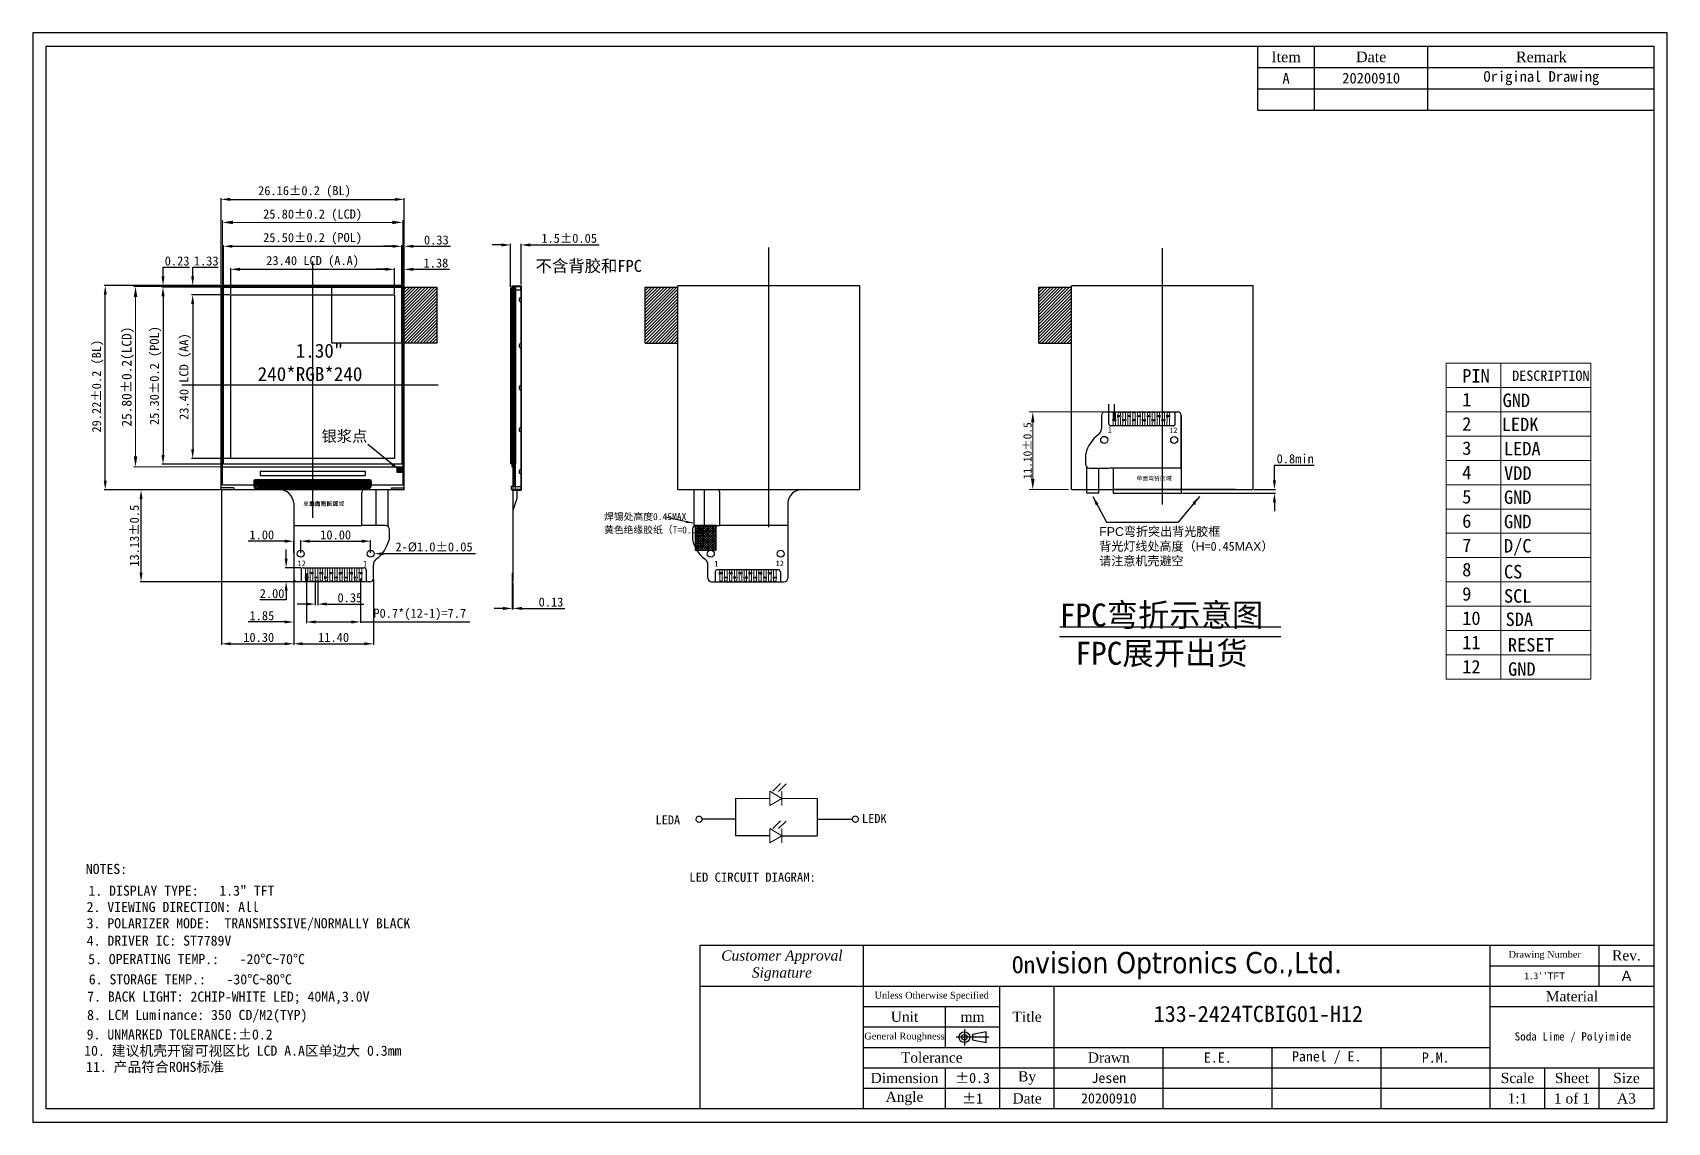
# Model space of a CAD drawing. Header units: millimetres. Extents: x 1344 to 1578, y 492 to 647.
import ezdxf
from ezdxf.lldxf.tags import DXFTag

# ---------------------------------------------------------------- set-up
doc = ezdxf.new("R2010")
doc.units = ezdxf.units.MM
doc.layers.add('CEN', color=1, linetype='CENTER', lineweight=15)
doc.layers.add('图框', color=7, linetype='Continuous', lineweight=0)
for name, color, linetype in [('dim', 3, 'Continuous'), ('Dimension', 7, 'Continuous'), ('FPC', 30, 'Continuous'), ('Frame', 7, 'Continuous'), ('lcd', 4, 'Continuous'), ('圖框', 7, 'Continuous'), ('标注', 3, 'Continuous')]:
    doc.layers.add(name, color=color, linetype=linetype)
doc.styles.add('RD', font='PMingLiU.ttf', dxfattribs={"width": 0.8, "height": 1.8})
doc.styles.get("Standard").update_dxf_attribs({"font": 'txt', "bigfont": 'gbcbig.shx'})
doc.styles.add('宋体', font='')
doc.styles.get('宋体').set_extended_font_data('SimSun')
tags = doc.linetypes.add('CENTER', pattern=[2, 1.25, -0.25, 0.25, -0.25]).pattern_tags.tags
tags[10:11] = [DXFTag(74, 4), DXFTag(75, 0), DXFTag(340, '0'), DXFTag(46, 0.0), DXFTag(50, 0.0), DXFTag(44, 0.0), DXFTag(45, 0.0)]
tags[8:9] = [DXFTag(74, 4), DXFTag(75, 0), DXFTag(340, '0'), DXFTag(46, 0.0), DXFTag(50, 0.0), DXFTag(44, 0.0), DXFTag(45, 0.0)]
tags[6:7] = [DXFTag(74, 4), DXFTag(75, 0), DXFTag(340, '0'), DXFTag(46, 0.0), DXFTag(50, 0.0), DXFTag(44, 0.0), DXFTag(45, 0.0)]
tags[4:5] = [DXFTag(74, 4), DXFTag(75, 0), DXFTag(340, '0'), DXFTag(46, 0.0), DXFTag(50, 0.0), DXFTag(44, 0.0), DXFTag(45, 0.0)]
doc.dimstyles.new('SH', dxfattribs={"dimscale": 1.4, "dimtxt": 2.5, "dimasz": 2.5, "dimexe": 1.25, "dimexo": 0.625, "dimtad": 0, "dimdec": 1, "dimzin": 0, "dimdsep": 46, "dimtxsty": 'RD', "dimcen": 2.5, "dimadec": 0, "dimazin": 0, "dimtfac": 0.6, "dimtdec": 4, "dimtmove": 0, "dimatfit": 3, "dimfxl": 1, "dimtolj": 1, "dimarcsym": 0})
doc.dimstyles.get("Standard").update_dxf_attribs({"dimtxt": 3, "dimasz": 1.5, "dimexe": 0.3, "dimexo": 0.3, "dimgap": 0.5, "dimtad": 1, "dimtoh": 1, "dimdsep": 46, "dimtxsty": 'Standard', "dimcen": 0.5, "dimclrd": 2, "dimclre": 3, "dimclrt": 6, "dimadec": 1, "dimazin": 0, "dimtfac": 1, "dimtofl": 0, "dimtmove": 0, "dimatfit": 3, "dimfxl": 1, "dimtolj": 1, "dimtzin": 0, "dimarcsym": 0})
doc.dimstyles.new('标准', dxfattribs={"dimtxt": 1.8, "dimasz": 1.5, "dimexe": 0.5, "dimexo": 0.4, "dimgap": 0.1, "dimtad": 1, "dimzin": 1, "dimdsep": 46, "dimtxsty": '宋体', "dimblk": 'CLOSEDBLANK', "dimcen": 0.09, "dimclrd": 96, "dimclre": 96, "dimclrt": 3, "dimadec": 0, "dimazin": 0, "dimtfac": 1, "dimtofl": 0, "dimtmove": 0, "dimatfit": 1, "dimldrblk": 'CLOSEDBLANK', "dimfxl": 1, "dimtolj": 1, "dimlwd": 0, "dimlwe": 0, "dimarcsym": 0})
doc.dimstyles.new('标注', dxfattribs={"dimtxt": 1.2, "dimasz": 1, "dimexe": 0, "dimexo": 1, "dimgap": 0.2, "dimtad": 0, "dimrnd": 0.0005, "dimzin": 9, "dimdsep": 46, "dimtxsty": 'Standard', "dimcen": 0, "dimclrd": 3, "dimclre": 3, "dimclrt": 3, "dimadec": 0, "dimazin": 0, "dimtfac": 1, "dimtmove": 0, "dimatfit": 3, "dimfxl": 1, "dimlwd": -1, "dimlwe": -1, "dimarcsym": 0})

msp = doc.modelspace()

# ---------------------------------------------------------------- texts
at = {"linetype": 'Continuous', "lineweight": 0, "style": '宋体'}
for s, height, p in [('PIN', 1.929, (1548.517, 597.335)), ('DESCRIPTION', 1.47611, (1555.666, 597.57)), ('1', 1.929, (1548.517, 593.932)), ('GND', 1.929, (1554.288, 593.83)), ('2', 1.929, (1548.517, 590.46)), ('LEDK', 1.929, (1554.165, 590.384)), ('3', 1.929, (1548.517, 586.987)), ('LEDA', 1.929, (1554.486, 586.918)), ('4', 1.929, (1548.517, 583.515)), ('VDD', 1.929, (1554.497, 583.423)), ('5', 1.929, (1548.517, 580.043)), ('GND', 1.929, (1554.486, 579.974)), ('6', 1.929, (1548.517, 576.571)), ('GND', 1.929, (1554.486, 576.502)), ('7', 1.929, (1548.517, 573.098)), ('D/C', 1.929, (1554.486, 573.03)), ('8', 1.929, (1548.517, 569.626)), ('CS', 1.929, (1554.486, 569.332)), ('9', 1.929, (1548.517, 566.154)), ('SCL', 1.929, (1554.486, 565.86)), ('10', 1.9289, (1548.517, 562.682)), ('SDA', 1.929, (1554.719, 562.527)), ('11', 1.9289, (1548.517, 559.21)), ('RESET', 1.929, (1555.046, 558.869)), ('12', 1.9289, (1548.517, 555.737)), ('GND', 1.929, (1555.076, 555.41))]:
    msp.add_text(s, height=height, dxfattribs=at).set_placement(p)
at = {"color": 30, "style": '宋体'}
for s, p in [('K', (1439.037, 573.506)), ('A', (1439.612, 573.436))]:
    msp.add_text(s, height=0.5, rotation=359.97275, dxfattribs=at).set_placement(p)
at = {"color": 3, "char_height": 0.8, "width": 1.89044, "style": '宋体'}
for s, insert, attachment_point, rotation in [('1', (1498.436, 590.158), 9, 359.97274), ('12', (1507.804, 590.108), 9, 359.97274), ('1', (1442.195, 571.841), 3, 359.97275), ('12', (1451.563, 571.882), 3, 359.97275)]:
    msp.add_mtext(s, dxfattribs=dict(at, insert=insert, attachment_point=attachment_point, rotation=rotation))
at = {"color": 6, "insert": (1507.006, 583.259), "char_height": 0.6, "width": 5.11681, "attachment_point": 9, "rotation": 359.97274, "style": '宋体'}
msp.add_mtext('{\\fSimSun|b0|i0|c134|p54;单面弯折区域}', dxfattribs=at)
at = {"color": 6, "insert": (1382.813, 580.303), "char_height": 0.6, "width": 5.11681, "attachment_point": 1, "style": '宋体'}
msp.add_mtext('{\\fSimSun|b0|i0|c134|p54;单面弯折区域}', dxfattribs=at)
at = {"color": 6, "insert": (1383.666, 580.303), "char_height": 0.6, "width": 5.11681, "attachment_point": 1}
msp.add_mtext('{\\fSimSun|b0|i0|c134|p54;单面弯折区域}', dxfattribs=at)
at = {"color": 3, "char_height": 0.8, "width": 1.89044, "attachment_point": 1, "style": '宋体'}
for s, insert in [('12', (1382.019, 571.886)), ('1', (1391.387, 571.841))]:
    msp.add_mtext(s, dxfattribs=dict(at, insert=insert))
at = {"color": 7, "insert": (1351.894, 518.267), "char_height": 1.44705, "width": 38.94082, "attachment_point": 1, "style": '宋体'}
msp.add_mtext('4. DRIVER IC: ST7789V', dxfattribs=at)
at = {"layer": 'CEN', "color": 3, "style": '宋体'}
for s, p in [('LEDA', (1433.203, 534.16)), ('LEDK', (1462.71, 534.372))]:
    msp.add_text(s, height=1.296, dxfattribs=at).set_placement(p)
at = {"layer": 'dim', "style": '宋体'}
for s, p in [('焊锡处高度0.45MAX', (1425.843, 577.666)), ('黄色绝缘胶纸（T=0.05mm）', (1425.843, 575.778))]:
    msp.add_text(s, height=1, dxfattribs=at).set_placement(p)
at = {"layer": 'dim', "insert": (1496.629, 576.658), "char_height": 1.26344, "width": 35.37834, "attachment_point": 1, "style": '宋体'}
msp.add_mtext('{\\fArial|b0|i0|c0|p32;FPC}弯折突出背光胶框\\P背光灯线处高度（{\\fArial|b0|i0|c0|p32;H}=0.45{\\fArial|b0|i0|c0|p32;MAX}）\\P请注意机壳避空', dxfattribs=at)
at = {"layer": 'Dimension', "color": 7, "insert": (1504.419, 508.232), "char_height": 2.31443, "width": 256.17487, "attachment_point": 1, "style": '宋体'}
msp.add_mtext('133-2424TCBIG01-H12', dxfattribs=at)
at = {"layer": 'FPC', "color": 1, "insert": (1416.046, 614.868), "char_height": 1.7158, "width": 32.25577, "attachment_point": 1, "style": '宋体'}
msp.add_mtext('不含背胶和FPC', dxfattribs=at)
at = {"layer": 'FPC', "color": 6, "insert": (1385.469, 590.466), "char_height": 1.5963, "width": 24.54925, "attachment_point": 1, "style": '宋体'}
msp.add_mtext('银浆点', dxfattribs=at)
at = {"layer": 'Frame', "color": 7, "attachment_point": 5, "style": '宋体'}
for s, insert, char_height in [('{\\fTimes New Roman|b0|i0|c0|p18;Item}', (1523.337, 643.883), 1.52064), ('{\\fTimes New Roman|b0|i0|c0|p18;Date}', (1535.502, 643.883), 1.52064), ('{\\fTimes New Roman|b0|i0|c0|p18;Remark}', (1559.832, 643.883), 1.52064), ('A', (1523.337, 640.841), 1.521), ('20200910', (1535.502, 640.841), 1.5206), ('Original Drawing', (1559.832, 640.841), 1.52064), ('{\\fTimes New Roman|b0|i1|c0|p18;Customer Approval\\PSignature}', (1451.266, 513.965), 1.46042), ('On{\\fTahoma|b0|i0|c0|p34;\\H1.25x;\\C256;vision Optronics Co.,Ltd.}', (1507.736, 513.965), 2.434), ('{\\fTimes New Roman|b0|i0|c0|p18;Drawing Number}', (1560.311, 515.426), 0.97362), ('{\\fTimes New Roman|b0|i0|c0|p18;Rev.}', (1571.995, 515.426), 1.46042), ("1.3''{\\fArial|b0|i0|c0|p32;TFT}", (1560.311, 512.505), 0.97362), ('{\\fArial|b0|i0|c0|p32;A}', (1571.995, 512.505), 1.46042), ('{\\fTimes New Roman|b0|i0|c0|p18;Unless Otherwise Specified}', (1472.686, 509.584), 0.97362), ('{\\fTimes New Roman|b0|i0|c0|p18;Material}', (1564.206, 509.584), 1.46042), ('{\\fTimes New Roman|b0|i0|c0|p18;Unit}', (1468.791, 506.663), 1.46042), ('{\\fTimes New Roman|b0|i0|c0|p18;Title}', (1486.317, 506.663), 1.46042), ('{\\fTimes New Roman|b0|i0|c0|p18;mm}', (1478.528, 506.663), 1.46042), ('{\\fTimes New Roman|b0|i0|c0|p18;General Roughness}', (1468.791, 503.742), 0.97362), ('Soda Lime / Polyimide', (1564.355, 503.681), 1.16834), ('{\\fTimes New Roman|b0|i0|c0|p18;Tolerance}', (1472.686, 500.822), 1.46042), ('{\\fTimes New Roman|b0|i0|c0|p18;Drawn}', (1498, 500.822), 1.46042), ('E.E.', (1513.578, 500.822), 1.4604), ('Panel / E.', (1529.156, 500.822), 1.4604), ('P.M.', (1544.733, 500.822), 1.4604), ('{\\fTimes New Roman|b0|i0|c0|p18;Dimension}', (1468.791, 497.901), 1.46042), ('%%p0.3', (1478.528, 497.901), 1.4604), ('{\\fTimes New Roman|b0|i0|c0|p18;By}', (1486.317, 497.901), 1.46042), ('Jesen', (1498, 497.901), 1.4604), ('{\\fTimes New Roman|b0|i0|c0|p18;Scale}', (1556.417, 497.901), 1.46042), ('{\\fTimes New Roman|b0|i0|c0|p18;Sheet}', (1564.206, 497.901), 1.46042), ('{\\fTimes New Roman|b0|i0|c0|p18;Size}', (1571.995, 497.901), 1.46042), ('{\\fTimes New Roman|b0|i0|c0|p18;Angle}', (1468.791, 494.98), 1.46042), ('%%p1', (1478.528, 494.98), 1.4604), ('{\\fTimes New Roman|b0|i0|c0|p18;Date}', (1486.317, 494.98), 1.46042), ('20200910', (1498, 494.98), 1.4604), ('{\\fTimes New Roman|b0|i0|c0|p18;1:1}', (1556.417, 494.98), 1.46042), ('{\\fTimes New Roman|b0|i0|c0|p18;1 of 1}', (1564.206, 494.98), 1.46042), ('{\\fTimes New Roman|b0|i0|c0|p18;A3}', (1571.995, 494.98), 1.46042)]:
    msp.add_mtext(s, dxfattribs=dict(at, insert=insert, char_height=char_height))
at = {"layer": 'lcd', "attachment_point": 1, "style": '宋体'}
for s, insert, char_height, width in [('    1.30"\\P240*RGB*240\\P    ', (1376.328, 602.888), 2.00104, 24.62491), ('Ag', (1396.516, 585.016), 0.2, 0.09633)]:
    msp.add_mtext(s, dxfattribs=dict(at, insert=insert, char_height=char_height, width=width))
at = {"layer": '图框', "style": '宋体'}
for s, height, p in [('NOTES:', 1.4471, (1351.762, 527.073)), ('1. DISPLAY TYPE:   1.3" TFT', 1.44705, (1352.144, 523.968)), ('2. VIEWING DIRECTION: All', 1.44705, (1351.882, 521.638)), ('3. POLARIZER MODE:  TRANSMISSIVE/NORMALLY BLACK', 1.44705, (1351.882, 519.309)), ('5. OPERATING TEMP.:   -20%%DC~70%%DC', 1.44705, (1352.095, 514.184)), ('6. STORAGE TEMP.:   -30%%DC~80%%DC', 1.44705, (1352.191, 511.288)), ('7. BACK LIGHT: 2CHIP-WHITE LED; 40MA,3.0V', 1.44705, (1351.958, 508.827)), ('8. LCM Luminance: 350 CD/M2(TYP)', 1.44705, (1351.943, 506.204)), ('9. UNMARKED TOLERANCE:%%P0.2', 1.44705, (1351.889, 503.41)), ('10. 建议机壳开窗可视区比 LCD A.A区单边大 0.3mm', 1.44705, (1351.529, 501.087))]:
    msp.add_text(s, height=height, dxfattribs=at).set_placement(p)
at = {"layer": '图框', "insert": (1351.803, 500.217), "char_height": 1.44705, "width": 38.94082, "attachment_point": 1, "style": '宋体'}
msp.add_mtext('11. 产品符合ROHS标准', dxfattribs=at)
at = {"layer": '圖框', "style": '宋体'}
msp.add_text('LED CIRCUIT DIAGRAM:', height=1.32981, dxfattribs=at).set_placement((1438.03, 525.953))
at = {"layer": '标注', "insert": (1491.003, 556.616), "char_height": 3.28126, "width": 46.16172, "attachment_point": 7, "style": '宋体'}
msp.add_mtext('{\\fSimSun|b0|i0|c134|p2;FPC弯折示意图\\P FPC展开出货}', dxfattribs=at)

# ---------------------------------------------------------------- blocks, each defined once
blk = doc.blocks.new('*D8')
at = {"layer": 'Defpoints', "color": 0}
for p in [(1395.88, 613.52), (1372.48, 609.88), (1395.88, 609.88)]:
    blk.add_point(p, dxfattribs=at)
at = {"layer": 'dim', "color": 3, "lineweight": -2}
for p, q in [((1372.48, 610.03), (1372.48, 613.67)), ((1395.88, 610.03), (1395.88, 613.67))]:
    blk.add_line(p, q, dxfattribs=at)
at = {"layer": 'dim', "color": 2, "lineweight": -2}
blk.add_line((1373.78, 613.52), (1394.58, 613.52), dxfattribs=at)
at = {"layer": 'dim', "color": 2}
for points in [[(1373.78, 613.74), (1373.78, 613.3), (1372.48, 613.52)], [(1394.58, 613.74), (1394.58, 613.3), (1395.88, 613.52)]]:
    blk.add_solid(points, dxfattribs=at)
at = {"layer": 'dim', "color": 3, "insert": (1384.18, 614.6), "char_height": 1.3, "attachment_point": 5, "style": '宋体'}
blk.add_mtext('\\A1;23.40 LCD (A.A)', dxfattribs=at)
blk = doc.blocks.new('*D9')
at = {"layer": 'Defpoints', "color": 0}
for p in [(1397.26, 623.52), (1371.1, 611.21), (1397.26, 611.21)]:
    blk.add_point(p, dxfattribs=at)
at = {"layer": 'dim', "color": 3, "lineweight": -2}
for p, q in [((1371.1, 611.36), (1371.1, 623.67)), ((1397.26, 611.36), (1397.26, 623.67))]:
    blk.add_line(p, q, dxfattribs=at)
at = {"layer": 'dim', "color": 2, "lineweight": -2}
blk.add_line((1372.4, 623.52), (1395.96, 623.52), dxfattribs=at)
at = {"layer": 'dim', "color": 2}
for points in [[(1372.4, 623.74), (1372.4, 623.3), (1371.1, 623.52)], [(1395.96, 623.74), (1395.96, 623.3), (1397.26, 623.52)]]:
    blk.add_solid(points, dxfattribs=at)
at = {"layer": 'dim', "color": 3, "insert": (1383.02, 624.6), "char_height": 1.3, "attachment_point": 5, "style": '宋体'}
blk.add_mtext('\\A1;26.16%%P0.2 (BL)', dxfattribs=at)
blk = doc.blocks.new('*D10')
at = {"layer": 'Defpoints', "color": 0}
for p in [(1372.48, 609.88), (1367.04, 586.48), (1372.48, 586.48)]:
    blk.add_point(p, dxfattribs=at)
at = {"layer": 'dim', "color": 3, "lineweight": -2}
for p, q in [((1372.33, 609.88), (1366.89, 609.88)), ((1372.33, 586.48), (1366.89, 586.48))]:
    blk.add_line(p, q, dxfattribs=at)
at = {"layer": 'dim', "color": 2, "lineweight": -2}
blk.add_line((1367.04, 608.58), (1367.04, 587.78), dxfattribs=at)
at = {"layer": 'dim', "color": 2}
for points in [[(1366.82, 608.58), (1367.25, 608.58), (1367.04, 609.88)], [(1366.82, 587.78), (1367.25, 587.78), (1367.04, 586.48)]]:
    blk.add_solid(points, dxfattribs=at)
at = {"layer": 'dim', "color": 3, "insert": (1365.96, 598.18), "char_height": 1.3, "attachment_point": 5, "rotation": 90, "style": '宋体'}
blk.add_mtext('\\A1;23.40 LCD (AA)', dxfattribs=at)
blk = doc.blocks.new('*D11')
at = {"layer": 'Defpoints', "color": 0}
for p in [(1354.54, 611.21), (1371.1, 611.21), (1371.1, 581.99)]:
    blk.add_point(p, dxfattribs=at)
at = {"layer": 'dim', "color": 3, "lineweight": -2}
for p, q in [((1370.95, 611.21), (1354.39, 611.21)), ((1370.95, 581.99), (1354.39, 581.99))]:
    blk.add_line(p, q, dxfattribs=at)
at = {"layer": 'dim', "color": 2, "lineweight": -2}
blk.add_line((1354.54, 583.29), (1354.54, 609.91), dxfattribs=at)
at = {"layer": 'dim', "color": 2}
for points in [[(1354.33, 609.91), (1354.76, 609.91), (1354.54, 611.21)], [(1354.33, 583.29), (1354.76, 583.29), (1354.54, 581.99)]]:
    blk.add_solid(points, dxfattribs=at)
at = {"layer": 'dim', "color": 3, "insert": (1353.47, 596.81), "char_height": 1.3, "attachment_point": 5, "rotation": 90, "style": '宋体'}
blk.add_mtext('\\A1;29.22%%P0.2 (BL)', dxfattribs=at)
blk = doc.blocks.new('*D12')
at = {"layer": 'Defpoints', "color": 0}
for p in [(1413.99, 617), (1412.47, 610.88), (1413.99, 611.18)]:
    blk.add_point(p, dxfattribs=at)
at = {"layer": 'dim', "color": 2, "lineweight": -2}
for p, q in [((1411.17, 617), (1409.87, 617)), ((1415.29, 617), (1425.13, 617))]:
    blk.add_line(p, q, dxfattribs=at)
at = {"layer": 'dim', "color": 3, "lineweight": -2}
for p, q in [((1412.47, 611.03), (1412.47, 617.15)), ((1413.99, 611.33), (1413.99, 617.15))]:
    blk.add_line(p, q, dxfattribs=at)
at = {"layer": 'dim', "color": 2}
for points in [[(1411.17, 617.22), (1411.17, 616.79), (1412.47, 617)], [(1415.29, 617.22), (1415.29, 616.79), (1413.99, 617)]]:
    blk.add_solid(points, dxfattribs=at)
at = {"layer": 'dim', "color": 3, "insert": (1420.86, 617.95), "char_height": 1.3, "attachment_point": 5, "style": '宋体'}
blk.add_mtext('\\A1;1.5%%P0.05', dxfattribs=at)
blk = doc.blocks.new('*D13')
at = {"layer": 'Defpoints', "color": 0}
for p in [(1412.72, 570.23), (1412.82, 568.86), (1412.82, 565.04)]:
    blk.add_point(p, dxfattribs=at)
at = {"layer": 'dim', "color": 3, "lineweight": -2}
for p, q in [((1412.72, 570.08), (1412.72, 564.89)), ((1412.82, 568.71), (1412.82, 564.89))]:
    blk.add_line(p, q, dxfattribs=at)
at = {"layer": 'dim', "color": 2, "lineweight": -2}
for p, q in [((1411.42, 565.04), (1410.12, 565.04)), ((1414.12, 565.04), (1420.26, 565.04))]:
    blk.add_line(p, q, dxfattribs=at)
at = {"layer": 'dim', "color": 2}
for points in [[(1411.42, 565.26), (1411.42, 564.82), (1412.72, 565.04)], [(1414.12, 565.26), (1414.12, 564.82), (1412.82, 565.04)]]:
    blk.add_solid(points, dxfattribs=at)
at = {"layer": 'dim', "color": 3, "insert": (1418.26, 565.94), "char_height": 1.3, "attachment_point": 5, "style": '宋体'}
blk.add_mtext('\\A1;0.13', dxfattribs=at)
blk = doc.blocks.new('*D14')
at = {"layer": 'Defpoints', "color": 0}
for p in [(1397.26, 613.52), (1395.88, 609.88), (1397.26, 611.21)]:
    blk.add_point(p, dxfattribs=at)
at = {"layer": 'dim', "color": 2, "lineweight": -2}
for p, q in [((1394.58, 613.52), (1393.28, 613.52)), ((1398.56, 613.52), (1403.76, 613.52))]:
    blk.add_line(p, q, dxfattribs=at)
at = {"layer": 'dim', "color": 3, "lineweight": -2}
for p, q in [((1395.88, 610.03), (1395.88, 613.67)), ((1397.26, 611.36), (1397.26, 613.67))]:
    blk.add_line(p, q, dxfattribs=at)
at = {"layer": 'dim', "color": 2}
for points in [[(1394.58, 613.74), (1394.58, 613.3), (1395.88, 613.52)], [(1398.56, 613.74), (1398.56, 613.3), (1397.26, 613.52)]]:
    blk.add_solid(points, dxfattribs=at)
at = {"layer": 'dim', "color": 3, "insert": (1401.81, 614.42), "char_height": 1.3, "attachment_point": 5, "style": '宋体'}
blk.add_mtext('\\A1;1.38', dxfattribs=at)
blk = doc.blocks.new('*D15')
at = {"layer": 'Defpoints', "color": 0}
for p in [(1367.04, 611.21), (1371.1, 611.21), (1372.48, 609.88)]:
    blk.add_point(p, dxfattribs=at)
at = {"layer": 'dim', "color": 2, "lineweight": -2}
for p, q in [((1367.04, 612.51), (1367.04, 613.81)), ((1367.04, 613.81), (1370.68, 613.81)), ((1367.04, 608.58), (1367.04, 607.28))]:
    blk.add_line(p, q, dxfattribs=at)
at = {"layer": 'dim', "color": 3, "lineweight": -2}
for p, q in [((1370.95, 611.21), (1366.89, 611.21)), ((1372.33, 609.88), (1366.89, 609.88))]:
    blk.add_line(p, q, dxfattribs=at)
at = {"layer": 'dim', "color": 2}
for points in [[(1366.82, 612.51), (1367.25, 612.51), (1367.04, 611.21)], [(1366.82, 608.58), (1367.25, 608.58), (1367.04, 609.88)]]:
    blk.add_solid(points, dxfattribs=at)
at = {"layer": 'dim', "color": 3, "insert": (1368.98, 614.71), "char_height": 1.3, "attachment_point": 5, "style": '宋体'}
blk.add_mtext('\\A1;1.33', dxfattribs=at)
blk = doc.blocks.new('*D16')
at = {"layer": 'Defpoints', "color": 0}
for p in [(1396.93, 616.81), (1371.43, 610.98), (1396.93, 610.98)]:
    blk.add_point(p, dxfattribs=at)
at = {"layer": 'dim', "color": 3, "lineweight": -2}
for p, q in [((1371.43, 611.13), (1371.43, 616.96)), ((1396.93, 611.13), (1396.93, 616.96))]:
    blk.add_line(p, q, dxfattribs=at)
at = {"layer": 'dim', "color": 2, "lineweight": -2}
blk.add_line((1372.73, 616.81), (1395.63, 616.81), dxfattribs=at)
at = {"layer": 'dim', "color": 2}
for points in [[(1372.73, 617.03), (1372.73, 616.6), (1371.43, 616.81)], [(1395.63, 617.03), (1395.63, 616.6), (1396.93, 616.81)]]:
    blk.add_solid(points, dxfattribs=at)
at = {"layer": 'dim', "color": 3, "insert": (1384.18, 617.89), "char_height": 1.3, "attachment_point": 5, "style": '宋体'}
blk.add_mtext('\\A1;25.50%%P0.2 (POL)', dxfattribs=at)
blk = doc.blocks.new('*D17')
at = {"layer": 'Defpoints', "color": 0}
for p in [(1371.43, 610.98), (1362.8, 585.68), (1371.43, 585.68)]:
    blk.add_point(p, dxfattribs=at)
at = {"layer": 'dim', "color": 3, "lineweight": -2}
for p, q in [((1371.28, 610.98), (1362.65, 610.98)), ((1371.28, 585.68), (1362.65, 585.68))]:
    blk.add_line(p, q, dxfattribs=at)
at = {"layer": 'dim', "color": 2, "lineweight": -2}
blk.add_line((1362.8, 609.68), (1362.8, 586.98), dxfattribs=at)
at = {"layer": 'dim', "color": 2}
for points in [[(1362.58, 609.68), (1363.02, 609.68), (1362.8, 610.98)], [(1362.58, 586.98), (1363.02, 586.98), (1362.8, 585.68)]]:
    blk.add_solid(points, dxfattribs=at)
at = {"layer": 'dim', "color": 3, "insert": (1361.73, 598.33), "char_height": 1.3, "attachment_point": 5, "rotation": 90, "style": '宋体'}
blk.add_mtext('\\A1;25.30%%P0.2 (POL)', dxfattribs=at)
blk = doc.blocks.new('*D18')
at = {"layer": 'Defpoints', "color": 0}
for p in [(1397.26, 616.81), (1396.93, 610.98), (1397.26, 611.21)]:
    blk.add_point(p, dxfattribs=at)
at = {"layer": 'dim', "color": 3, "lineweight": -2}
for p, q in [((1396.93, 611.13), (1396.93, 616.96)), ((1397.26, 611.36), (1397.26, 616.96))]:
    blk.add_line(p, q, dxfattribs=at)
at = {"layer": 'dim', "color": 2, "lineweight": -2}
for p, q in [((1395.63, 616.81), (1394.33, 616.81)), ((1398.56, 616.81), (1403.88, 616.81))]:
    blk.add_line(p, q, dxfattribs=at)
at = {"layer": 'dim', "color": 2}
for points in [[(1395.63, 617.03), (1395.63, 616.6), (1396.93, 616.81)], [(1398.56, 617.03), (1398.56, 616.6), (1397.26, 616.81)]]:
    blk.add_solid(points, dxfattribs=at)
at = {"layer": 'dim', "color": 3, "insert": (1401.87, 617.71), "char_height": 1.3, "attachment_point": 5, "style": '宋体'}
blk.add_mtext('\\A1;0.33', dxfattribs=at)
blk = doc.blocks.new('*D19')
at = {"layer": 'Defpoints', "color": 0}
for p in [(1362.8, 611.21), (1371.1, 611.21), (1371.43, 610.98)]:
    blk.add_point(p, dxfattribs=at)
at = {"layer": 'dim', "color": 2, "lineweight": -2}
for p, q in [((1362.8, 612.51), (1362.8, 613.81)), ((1362.8, 613.81), (1366.57, 613.81)), ((1362.8, 609.68), (1362.8, 608.38))]:
    blk.add_line(p, q, dxfattribs=at)
at = {"layer": 'dim', "color": 3, "lineweight": -2}
for p, q in [((1370.95, 611.21), (1362.65, 611.21)), ((1371.28, 610.98), (1362.65, 610.98))]:
    blk.add_line(p, q, dxfattribs=at)
at = {"layer": 'dim', "color": 2}
for points in [[(1362.58, 612.51), (1363.02, 612.51), (1362.8, 611.21)], [(1362.58, 609.68), (1363.02, 609.68), (1362.8, 610.98)]]:
    blk.add_solid(points, dxfattribs=at)
at = {"layer": 'dim', "color": 3, "insert": (1364.81, 614.71), "char_height": 1.3, "attachment_point": 5, "style": '宋体'}
blk.add_mtext('\\A1;0.23', dxfattribs=at)
blk = doc.blocks.new('*D20')
at = {"layer": 'Defpoints', "color": 0}
for p in [(1518.64, 582.03), (1521.67, 582.03), (1508.4, 581.53)]:
    blk.add_point(p, dxfattribs=at)
at = {"layer": 'dim', "color": 2, "lineweight": -2}
for p, q in [((1521.67, 583.33), (1521.67, 585.53)), ((1521.67, 585.53), (1527.36, 585.53)), ((1521.67, 580.23), (1521.67, 578.93))]:
    blk.add_line(p, q, dxfattribs=at)
at = {"layer": 'dim', "color": 3, "lineweight": -2}
for p, q in [((1518.79, 582.03), (1521.82, 582.03)), ((1508.55, 581.53), (1521.82, 581.53))]:
    blk.add_line(p, q, dxfattribs=at)
at = {"layer": 'dim', "color": 2}
for points in [[(1521.46, 583.33), (1521.89, 583.33), (1521.67, 582.03)], [(1521.46, 580.23), (1521.89, 580.23), (1521.67, 581.53)]]:
    blk.add_solid(points, dxfattribs=at)
at = {"layer": 'dim', "color": 3, "insert": (1524.64, 586.43), "char_height": 1.3, "attachment_point": 5, "style": '宋体'}
blk.add_mtext('\\A1;0.8min', dxfattribs=at)
blk = doc.blocks.new('*D21')
at = {"color": 2, "lineweight": 0}
for p, q in [((1371.28, 611.38), (1371.28, 620.53)), ((1372.78, 620.23), (1395.58, 620.23)), ((1397.08, 611.38), (1397.08, 620.53))]:
    blk.add_line(p, q, dxfattribs=at)
at = {"color": 2}
for points in [[(1372.78, 620.48), (1372.78, 619.98), (1371.28, 620.23)], [(1395.58, 620.48), (1395.58, 619.98), (1397.08, 620.23)]]:
    blk.add_solid(points, dxfattribs=at)
at = {"layer": 'Defpoints', "color": 0}
for p in [(1397.08, 620.23), (1371.28, 611.08), (1397.08, 611.08)]:
    blk.add_point(p, dxfattribs=at)
at = {"color": 3, "insert": (1384.18, 621.25), "char_height": 1.3, "attachment_point": 5, "style": '宋体'}
blk.add_mtext('\\A1;25.80%%P0.2 (LCD)', dxfattribs=at)
blk = doc.blocks.new('_ClosedBlank')
at = {"color": 0, "linetype": 'ByBlock', "lineweight": -2}
for p, q in [((-1, 0.17), (0, 0)), ((-1, 0.17), (-1, -0.17)), ((0, 0), (-1, -0.17))]:
    blk.add_line(p, q, dxfattribs=at)
blk = doc.blocks.new('*D22')
at = {"color": 2, "lineweight": 0}
for p, q in [((1370.98, 611.08), (1358.57, 611.08)), ((1358.87, 609.58), (1358.87, 586.78)), ((1370.98, 585.28), (1358.57, 585.28))]:
    blk.add_line(p, q, dxfattribs=at)
at = {"color": 2}
for points in [[(1358.62, 609.58), (1359.12, 609.58), (1358.87, 611.08)], [(1358.62, 586.78), (1359.12, 586.78), (1358.87, 585.28)]]:
    blk.add_solid(points, dxfattribs=at)
at = {"layer": 'Defpoints', "color": 0}
for p in [(1371.28, 611.08), (1358.87, 585.28), (1371.28, 585.28)]:
    blk.add_point(p, dxfattribs=at)
at = {"color": 3, "insert": (1357.78, 598.18), "char_height": 1.4, "attachment_point": 5, "rotation": 90, "style": '宋体'}
blk.add_mtext('\\A1;25.80%%P0.2(LCD)', dxfattribs=at)
blk = doc.blocks.new('*D23')
at = {"layer": 'Defpoints', "color": 0}
for p in [(1359.66, 581.99), (1371.1, 581.99), (1381.98, 568.86)]:
    blk.add_point(p, dxfattribs=at)
at = {"layer": 'dim', "color": 3, "lineweight": -2}
for p, q in [((1370.95, 581.99), (1359.51, 581.99)), ((1381.83, 568.86), (1359.51, 568.86))]:
    blk.add_line(p, q, dxfattribs=at)
at = {"layer": 'dim', "color": 2, "lineweight": -2}
blk.add_line((1359.66, 570.16), (1359.66, 580.69), dxfattribs=at)
at = {"layer": 'dim', "color": 2}
for points in [[(1359.44, 580.69), (1359.87, 580.69), (1359.66, 581.99)], [(1359.44, 570.16), (1359.87, 570.16), (1359.66, 568.86)]]:
    blk.add_solid(points, dxfattribs=at)
at = {"layer": 'dim', "color": 3, "insert": (1358.71, 575.43), "char_height": 1.3, "attachment_point": 5, "rotation": 90, "style": '宋体'}
blk.add_mtext('\\A1;13.13%%p0.5', dxfattribs=at)
blk = doc.blocks.new('*D24')
at = {"layer": 'Defpoints', "color": 0}
for p in [(1381.48, 569.36), (1392.88, 569.36), (1392.88, 559.99)]:
    blk.add_point(p, dxfattribs=at)
at = {"layer": 'dim', "color": 3, "lineweight": -2}
for p, q in [((1381.48, 569.21), (1381.48, 559.84)), ((1392.88, 569.21), (1392.88, 559.84))]:
    blk.add_line(p, q, dxfattribs=at)
at = {"layer": 'dim', "color": 2, "lineweight": -2}
blk.add_line((1382.78, 559.99), (1391.58, 559.99), dxfattribs=at)
at = {"layer": 'dim', "color": 2}
for points in [[(1382.78, 560.21), (1382.78, 559.77), (1381.48, 559.99)], [(1391.58, 560.21), (1391.58, 559.77), (1392.88, 559.99)]]:
    blk.add_solid(points, dxfattribs=at)
at = {"layer": 'dim', "color": 3, "insert": (1387.18, 560.89), "char_height": 1.3, "attachment_point": 5, "style": '宋体'}
blk.add_mtext('\\A1;11.40', dxfattribs=at)
blk = doc.blocks.new('*D25')
at = {"layer": 'Defpoints', "color": 0}
for p in [(1381.48, 569.36), (1383.33, 569.46), (1383.33, 563.1)]:
    blk.add_point(p, dxfattribs=at)
at = {"layer": 'dim', "color": 3, "lineweight": -2}
for p, q in [((1381.48, 569.21), (1381.48, 562.95)), ((1383.33, 569.31), (1383.33, 562.95))]:
    blk.add_line(p, q, dxfattribs=at)
at = {"layer": 'dim', "color": 2, "lineweight": -2}
for p, q in [((1380.18, 563.1), (1374.99, 563.1)), ((1384.63, 563.1), (1385.93, 563.1))]:
    blk.add_line(p, q, dxfattribs=at)
at = {"layer": 'dim', "color": 2}
for points in [[(1380.18, 563.32), (1380.18, 562.89), (1381.48, 563.1)], [(1384.63, 563.32), (1384.63, 562.89), (1383.33, 563.1)]]:
    blk.add_solid(points, dxfattribs=at)
at = {"layer": 'dim', "color": 3, "insert": (1376.93, 564), "char_height": 1.3, "attachment_point": 5, "style": '宋体'}
blk.add_mtext('\\A1;1.85', dxfattribs=at)
blk = doc.blocks.new('*D26')
at = {"layer": 'Defpoints', "color": 0}
for p in [(1382.66, 570.86), (1380.4, 568.86), (1383.16, 568.86)]:
    blk.add_point(p, dxfattribs=at)
at = {"layer": 'dim', "color": 2, "lineweight": -2}
for p, q in [((1380.4, 572.16), (1380.4, 573.46)), ((1380.4, 566.26), (1376.62, 566.26)), ((1380.4, 567.56), (1380.4, 566.26))]:
    blk.add_line(p, q, dxfattribs=at)
at = {"layer": 'dim', "color": 3, "lineweight": -2}
for p, q in [((1382.51, 570.86), (1380.25, 570.86)), ((1383.01, 568.86), (1380.25, 568.86))]:
    blk.add_line(p, q, dxfattribs=at)
at = {"layer": 'dim', "color": 2}
for points in [[(1380.19, 572.16), (1380.62, 572.16), (1380.4, 570.86)], [(1380.19, 567.56), (1380.62, 567.56), (1380.4, 568.86)]]:
    blk.add_solid(points, dxfattribs=at)
at = {"layer": 'dim', "color": 3, "insert": (1378.39, 567.16), "char_height": 1.3, "attachment_point": 5, "style": '宋体'}
blk.add_mtext('\\A1;2.00', dxfattribs=at)
blk = doc.blocks.new('*D27')
at = {"layer": 'Defpoints', "color": 0}
for p in [(1384.56, 569.26), (1384.91, 569.26), (1384.91, 565.66)]:
    blk.add_point(p, dxfattribs=at)
at = {"layer": 'dim', "color": 3, "lineweight": -2}
for p, q in [((1384.56, 569.11), (1384.56, 565.51)), ((1384.91, 569.11), (1384.91, 565.51))]:
    blk.add_line(p, q, dxfattribs=at)
at = {"layer": 'dim', "color": 2, "lineweight": -2}
for p, q in [((1383.26, 565.66), (1381.96, 565.66)), ((1386.21, 565.66), (1391.52, 565.66))]:
    blk.add_line(p, q, dxfattribs=at)
at = {"layer": 'dim', "color": 2}
for points in [[(1383.26, 565.88), (1383.26, 565.45), (1384.56, 565.66)], [(1386.21, 565.88), (1386.21, 565.45), (1384.91, 565.66)]]:
    blk.add_solid(points, dxfattribs=at)
at = {"layer": 'dim', "color": 3, "insert": (1389.51, 566.56), "char_height": 1.3, "attachment_point": 5, "style": '宋体'}
blk.add_mtext('\\A1;0.35', dxfattribs=at)
blk = doc.blocks.new('*D28')
at = {"layer": 'Defpoints', "color": 0}
for p in [(1391.98, 572.86), (1392.98, 572.86)]:
    blk.add_point(p, dxfattribs=at)
at = {"layer": 'dim', "color": 2, "lineweight": -2}
blk.add_line((1407.49, 572.86), (1394.28, 572.86), dxfattribs=at)
at = {"layer": 'dim', "color": 2}
blk.add_solid([(1394.28, 573.08), (1394.28, 572.65), (1392.98, 572.86)], dxfattribs=at)
at = {"layer": 'dim', "color": 3, "insert": (1401.54, 573.81), "char_height": 1.3, "attachment_point": 5, "style": '宋体'}
blk.add_mtext('\\A1;2-%%c1.0%%p0.05', dxfattribs=at)
blk = doc.blocks.new('*D29')
at = {"layer": 'Defpoints', "color": 0}
for p in [(1383.33, 570.16), (1391.03, 569.46), (1391.03, 563.11)]:
    blk.add_point(p, dxfattribs=at)
at = {"layer": 'dim', "color": 3, "lineweight": -2}
for p, q in [((1383.33, 570.01), (1383.33, 562.96)), ((1391.03, 569.31), (1391.03, 562.96))]:
    blk.add_line(p, q, dxfattribs=at)
at = {"layer": 'dim', "color": 2, "lineweight": -2}
for p, q in [((1384.63, 563.11), (1389.73, 563.11)), ((1391.03, 563.11), (1406.65, 563.11))]:
    blk.add_line(p, q, dxfattribs=at)
at = {"layer": 'dim', "color": 2}
for points in [[(1384.63, 563.32), (1384.63, 562.89), (1383.33, 563.11)], [(1389.73, 563.32), (1389.73, 562.89), (1391.03, 563.11)]]:
    blk.add_solid(points, dxfattribs=at)
at = {"layer": 'dim', "color": 3, "insert": (1399.5, 564.18), "char_height": 1.3, "attachment_point": 5, "style": '宋体'}
blk.add_mtext('\\A1;P0.7*(12-1)=7.7', dxfattribs=at)
blk = doc.blocks.new('*D30')
at = {"layer": 'Defpoints', "color": 0}
for p in [(1382.48, 572.86), (1392.48, 574.65), (1392.48, 572.86)]:
    blk.add_point(p, dxfattribs=at)
at = {"layer": 'dim', "color": 3, "lineweight": -2}
for p, q in [((1382.48, 573.01), (1382.48, 574.8)), ((1392.48, 573.01), (1392.48, 574.8))]:
    blk.add_line(p, q, dxfattribs=at)
at = {"layer": 'dim', "color": 2, "lineweight": -2}
blk.add_line((1383.78, 574.65), (1391.18, 574.65), dxfattribs=at)
at = {"layer": 'dim', "color": 2}
for points in [[(1383.78, 574.87), (1383.78, 574.43), (1382.48, 574.65)], [(1391.18, 574.87), (1391.18, 574.43), (1392.48, 574.65)]]:
    blk.add_solid(points, dxfattribs=at)
at = {"layer": 'dim', "color": 3, "insert": (1387.48, 575.55), "char_height": 1.3, "attachment_point": 5, "style": '宋体'}
blk.add_mtext('\\A1;10.00', dxfattribs=at)
blk = doc.blocks.new('*D31')
at = {"layer": 'Defpoints', "color": 0}
for p in [(1381.48, 574.65), (1381.48, 572.86), (1382.48, 572.86)]:
    blk.add_point(p, dxfattribs=at)
at = {"layer": 'dim', "color": 2, "lineweight": -2}
for p, q in [((1380.18, 574.65), (1374.97, 574.65)), ((1383.78, 574.65), (1385.08, 574.65))]:
    blk.add_line(p, q, dxfattribs=at)
at = {"layer": 'dim', "color": 3, "lineweight": -2}
for p, q in [((1381.48, 573.01), (1381.48, 574.8)), ((1382.48, 573.01), (1382.48, 574.8))]:
    blk.add_line(p, q, dxfattribs=at)
at = {"layer": 'dim', "color": 2}
for points in [[(1380.18, 574.87), (1380.18, 574.43), (1381.48, 574.65)], [(1383.78, 574.87), (1383.78, 574.43), (1382.48, 574.65)]]:
    blk.add_solid(points, dxfattribs=at)
at = {"layer": 'dim', "color": 3, "insert": (1376.92, 575.55), "char_height": 1.3, "attachment_point": 5, "style": '宋体'}
blk.add_mtext('\\A1;1.00', dxfattribs=at)
blk = doc.blocks.new('*D32')
at = {"layer": 'Defpoints', "color": 0}
for p in [(1371.18, 582.03), (1381.48, 569.36), (1381.48, 559.99)]:
    blk.add_point(p, dxfattribs=at)
at = {"layer": 'dim', "color": 3, "lineweight": -2}
for p, q in [((1371.18, 581.88), (1371.18, 559.84)), ((1381.48, 569.21), (1381.48, 559.84))]:
    blk.add_line(p, q, dxfattribs=at)
at = {"layer": 'dim', "color": 2, "lineweight": -2}
blk.add_line((1372.48, 559.99), (1380.18, 559.99), dxfattribs=at)
at = {"layer": 'dim', "color": 2}
for points in [[(1372.48, 560.2), (1372.48, 559.77), (1371.18, 559.99)], [(1380.18, 560.2), (1380.18, 559.77), (1381.48, 559.99)]]:
    blk.add_solid(points, dxfattribs=at)
at = {"layer": 'dim', "color": 3, "insert": (1376.48, 560.89), "char_height": 1.3, "attachment_point": 5, "style": '宋体'}
blk.add_mtext('\\A1;10.30', dxfattribs=at)
blk = doc.blocks.new('*D33')
at = {"color": 2, "lineweight": 0}
for p, q in [((1497.04, 593.13), (1486.63, 593.13)), ((1487.13, 591.63), (1487.13, 583.53)), ((1492.24, 582.03), (1486.63, 582.03))]:
    blk.add_line(p, q, dxfattribs=at)
at = {"color": 2}
for points in [[(1486.88, 591.63), (1487.38, 591.63), (1487.13, 593.13)], [(1486.88, 583.53), (1487.38, 583.53), (1487.13, 582.03)]]:
    blk.add_solid(points, dxfattribs=at)
at = {"layer": 'Defpoints', "color": 0}
for p in [(1497.44, 593.13), (1487.13, 582.03), (1492.64, 582.03)]:
    blk.add_point(p, dxfattribs=at)
at = {"color": 6, "insert": (1486.38, 587.58), "char_height": 1.2, "attachment_point": 5, "rotation": 90, "style": '宋体'}
blk.add_mtext('\\A1;11.10%%p0.5', dxfattribs=at)

# ---------------------------------------------------------------- dimensions: what is measured, and where the dimension line sits
at = {"color": 2}
dim = msp.add_linear_dim(base=(1397.081, 620.227), p1=(1371.281, 611.083), p2=(1397.081, 611.083), text='<>%%P0.2 (LCD)', dimstyle='标准', override={"dimtxt": 1.3, "dimexe": 0.3, "dimexo": 0.3, "dimgap": 0.2, "dimtoh": 1, "dimtxsty": '宋体', "dimsah": 1, "dimclrd": 2, "dimclre": 2}, dxfattribs=at)
dim.commit()
dim.dimension.update_dxf_attribs({"geometry": '*D21', "text_midpoint": (1384.181, 621.255)})
dim = msp.add_linear_dim(base=(1358.871, 585.283), p1=(1371.281, 611.083), p2=(1371.281, 585.283), angle=90, text='<>%%P0.2(LCD)', dimstyle='标准', override={"dimtxt": 1.4, "dimexe": 0.3, "dimexo": 0.3, "dimgap": 0.2, "dimtoh": 1, "dimtxsty": '宋体', "dimsah": 1, "dimclrd": 2, "dimclre": 2}, dxfattribs=at)
dim.commit()
dim.dimension.update_dxf_attribs({"geometry": '*D22', "text_midpoint": (1357.779, 598.183)})
dim = msp.add_linear_dim(base=(1487.128, 582.033), p1=(1497.443, 593.134), p2=(1492.643, 582.033), angle=90, text='<>%%p0.5', dimstyle='标准', override={"dimtxt": 1.2, "dimtxsty": '宋体', "dimsah": 1, "dimclrd": 2, "dimclre": 2, "dimclrt": 6})
dim.commit()
dim.dimension.update_dxf_attribs({"geometry": '*D33', "text_midpoint": (1486.381, 587.583)})
at = {"layer": 'dim'}
for base, p1, p2, text, override, picture, middle in [((1397.261, 623.52), (1371.101, 611.213), (1397.261, 611.213), '26.16%%P0.2 (BL)', {"dimscale": 0.5, "dimtxt": 2.6, "dimasz": 2.6, "dimexe": 0.3, "dimexo": 0.3, "dimzin": 0, "dimtxsty": '宋体', "dimcen": 0, "dimclrt": 3, "dimtp": 0, "dimtm": 0, "dimtzin": 0}, '*D9', (1383.021, 623.52)), ((1391.031, 563.107), (1383.331, 570.162), (1391.031, 569.462), 'P0.7*(12-1)=7.7', {"dimscale": 0.5, "dimtxt": 2.6, "dimasz": 2.6, "dimzin": 0, "dimtxsty": '宋体', "dimcen": 0, "dimclrt": 3}, '*D29', (1399.501, 563.107)), ((1412.82, 565.041), (1412.716, 570.233), (1412.82, 568.862), '0.13', {"dimscale": 0.5, "dimtxt": 2.6, "dimasz": 2.6, "dimexe": 0.3, "dimexo": 0.3, "dimzin": 0, "dimtxsty": '宋体', "dimcen": 0, "dimclrt": 3, "dimtp": 0, "dimtm": 0, "dimtzin": 0}, '*D13', (1418.257, 565.041))]:
    dim = msp.add_linear_dim(base=base, p1=p1, p2=p2, text=text, dimstyle='Standard', override=override, dxfattribs=at)
    dim.commit()
    dim.dimension.update_dxf_attribs({"geometry": picture, "text_midpoint": middle, "dimtype": 160})
for base, p1, p2, text, picture, middle in [((1396.931, 616.812), (1371.431, 610.983), (1396.931, 610.983), '<>%%P0.2 (POL)', '*D16', (1384.181, 617.89)), ((1395.881, 613.519), (1372.481, 609.883), (1395.881, 609.883), '<> LCD (A.A)', '*D8', (1384.181, 614.597)), ((1413.99, 617.003), (1412.47, 610.883), (1413.99, 611.183), '1.5%%P0.05', '*D12', (1420.859, 617.954))]:
    dim = msp.add_linear_dim(base=base, p1=p1, p2=p2, text=text, dimstyle='Standard', override={"dimscale": 0.5, "dimtxt": 2.6, "dimasz": 2.6, "dimexe": 0.3, "dimexo": 0.3, "dimzin": 0, "dimtxsty": '宋体', "dimcen": 0, "dimclrt": 3, "dimtp": 0, "dimtm": 0, "dimtzin": 0}, dxfattribs=at)
    dim.commit()
    dim.dimension.update_dxf_attribs({"geometry": picture, "text_midpoint": middle})
for base, p1, p2, override, picture, middle in [((1397.261, 616.812), (1396.931, 610.983), (1397.261, 611.213), {"dimscale": 0.5, "dimtxt": 2.6, "dimasz": 2.6, "dimexe": 0.3, "dimexo": 0.3, "dimzin": 0, "dimtxsty": '宋体', "dimcen": 0, "dimclrt": 3, "dimtp": 0, "dimtm": 0, "dimtzin": 0}, '*D18', (1401.869, 617.712)), ((1397.261, 613.519), (1395.881, 609.883), (1397.261, 611.213), {"dimscale": 0.5, "dimtxt": 2.6, "dimasz": 2.6, "dimexe": 0.3, "dimexo": 0.3, "dimzin": 0, "dimtxsty": '宋体', "dimcen": 0, "dimclrt": 3, "dimtp": 0, "dimtm": 0, "dimtzin": 0}, '*D14', (1401.811, 614.419)), ((1381.481, 574.649), (1382.481, 572.862), (1381.481, 572.862), {"dimscale": 0.5, "dimtxt": 2.6, "dimasz": 2.6, "dimzin": 0, "dimtxsty": '宋体', "dimcen": 0, "dimclrt": 3}, '*D31', (1376.924, 575.549))]:
    dim = msp.add_linear_dim(base=base, p1=p1, p2=p2, dimstyle='Standard', override=override, dxfattribs=at)
    dim.commit()
    dim.dimension.update_dxf_attribs({"geometry": picture, "text_midpoint": middle})
for base, p1, p2, override, picture, middle in [((1362.801, 611.213), (1371.431, 610.983), (1371.101, 611.213), {"dimscale": 0.5, "dimtxt": 2.6, "dimasz": 2.6, "dimexe": 0.3, "dimexo": 0.3, "dimzin": 0, "dimtxsty": '宋体', "dimcen": 0, "dimclrt": 3, "dimtp": 0, "dimtm": 0, "dimtzin": 0}, '*D19', (1364.809, 614.713)), ((1367.038, 611.213), (1372.481, 609.883), (1371.101, 611.213), {"dimscale": 0.5, "dimtxt": 2.6, "dimasz": 2.6, "dimexe": 0.3, "dimexo": 0.3, "dimzin": 0, "dimtxsty": '宋体', "dimcen": 0, "dimclrt": 3, "dimtp": 0, "dimtm": 0, "dimtzin": 0}, '*D15', (1368.984, 614.713)), ((1380.403, 568.862), (1382.656, 570.862), (1383.156, 568.862), {"dimscale": 0.5, "dimtxt": 2.6, "dimasz": 2.6, "dimzin": 0, "dimtxsty": '宋体', "dimcen": 0, "dimclrt": 3}, '*D26', (1378.388, 567.162))]:
    dim = msp.add_linear_dim(base=base, p1=p1, p2=p2, angle=90, dimstyle='Standard', override=override, dxfattribs=at)
    dim.commit()
    dim.dimension.update_dxf_attribs({"geometry": picture, "text_midpoint": middle})
for base, p1, p2, text, picture, middle in [((1354.545, 611.213), (1371.101, 581.993), (1371.101, 611.213), '29.22%%P0.2 (BL)', '*D11', (1354.545, 596.807)), ((1521.674, 582.033), (1508.397, 581.533), (1518.643, 582.033), '0.8min', '*D20', (1524.64, 585.533))]:
    dim = msp.add_linear_dim(base=base, p1=p1, p2=p2, angle=90, text=text, dimstyle='Standard', override={"dimscale": 0.5, "dimtxt": 2.6, "dimasz": 2.6, "dimexe": 0.3, "dimexo": 0.3, "dimzin": 0, "dimtxsty": '宋体', "dimcen": 0, "dimclrt": 3, "dimtp": 0, "dimtm": 0, "dimtzin": 0}, dxfattribs=at)
    dim.commit()
    dim.dimension.update_dxf_attribs({"geometry": picture, "text_midpoint": middle, "dimtype": 160})
for base, p1, p2, text, override, picture, middle in [((1362.801, 585.683), (1371.431, 610.983), (1371.431, 585.683), '<>%%P0.2 (POL)', {"dimscale": 0.5, "dimtxt": 2.6, "dimasz": 2.6, "dimexe": 0.3, "dimexo": 0.3, "dimzin": 0, "dimtxsty": '宋体', "dimcen": 0, "dimclrt": 3, "dimtp": 0, "dimtm": 0, "dimtzin": 0}, '*D17', (1361.728, 598.333)), ((1367.038, 586.483), (1372.481, 609.883), (1372.481, 586.483), '<> LCD (AA)', {"dimscale": 0.5, "dimtxt": 2.6, "dimasz": 2.6, "dimexe": 0.3, "dimexo": 0.3, "dimzin": 0, "dimtxsty": '宋体', "dimcen": 0, "dimclrt": 3, "dimtp": 0, "dimtm": 0, "dimtzin": 0}, '*D10', (1365.96, 598.183)), ((1359.656, 581.993), (1381.981, 568.862), (1371.101, 581.993), '<>%%p0.5', {"dimscale": 0.5, "dimtxt": 2.6, "dimasz": 2.6, "dimzin": 0, "dimtxsty": '宋体', "dimcen": 0, "dimclrt": 3}, '*D23', (1358.705, 575.427))]:
    dim = msp.add_linear_dim(base=base, p1=p1, p2=p2, angle=90, text=text, dimstyle='Standard', override=override, dxfattribs=at)
    dim.commit()
    dim.dimension.update_dxf_attribs({"geometry": picture, "text_midpoint": middle})
for base, p1, p2, picture, middle in [((1381.481, 559.986), (1371.181, 582.033), (1381.481, 569.362), '*D32', (1376.479, 559.986)), ((1392.481, 574.649), (1382.481, 572.862), (1392.481, 572.862), '*D30', (1387.481, 574.649)), ((1383.331, 563.103), (1381.481, 569.362), (1383.331, 569.462), '*D25', (1376.932, 563.103)), ((1392.881, 559.99), (1381.481, 569.362), (1392.881, 569.362), '*D24', (1387.181, 559.99)), ((1384.906, 565.662), (1384.556, 569.262), (1384.906, 569.262), '*D27', (1389.514, 565.662))]:
    dim = msp.add_linear_dim(base=base, p1=p1, p2=p2, dimstyle='Standard', override={"dimscale": 0.5, "dimtxt": 2.6, "dimasz": 2.6, "dimzin": 0, "dimtxsty": '宋体', "dimcen": 0, "dimclrt": 3}, dxfattribs=at)
    dim.commit()
    dim.dimension.update_dxf_attribs({"geometry": picture, "text_midpoint": middle, "dimtype": 160})
dim = msp.add_diameter_dim_2p(p1=(1391.981, 572.862), p2=(1392.981, 572.862), text='2-%%c1.0%%p0.05', dimstyle='Standard', override={"dimscale": 0.5, "dimtxt": 2.6, "dimasz": 2.6, "dimzin": 0, "dimtxsty": '宋体', "dimcen": 0, "dimclrt": 3}, dxfattribs=at)
dim.commit()
dim.dimension.update_dxf_attribs({"geometry": '*D28', "text_midpoint": (1401.535, 573.813)})

# ---------------------------------------------------------------- hatches: boundary and pattern name
h = msp.add_hatch()
h.set_pattern_fill('ANSI31', color=3, scale=0.1, style=0)
h.set_pattern_definition([(45, (142.98184, -22.21564), (-0.2245064, 0.2245064), [])])
h.paths.add_polyline_path([(1401.931, 610.983), (1396.931, 610.983), (1396.931, 602.983), (1401.931, 602.983)])
h = msp.add_hatch()
h.set_pattern_fill('ANSI31', color=3, scale=0.1, style=0)
h.paths.add_polyline_path([(1436.4, 610.983), (1431.73, 610.983), (1431.73, 602.983), (1436.4, 602.983)])
h.paths.add_polyline_path([(1487.973, 602.983), (1492.643, 602.983), (1492.643, 610.983), (1487.973, 610.983)])
at = {"layer": 'FPC'}
h = msp.add_hatch(dxfattribs=at)
h.set_pattern_fill('ANSI31', color=30, scale=0.05, style=0)
h.set_pattern_definition([(45, (-1497.6431, 327.09277), (-0.1122532015, 0.1122532015), [])])
h.paths.add_polyline_path([(1375.986, 583.433, 0.4142136), (1375.786, 583.233), (1375.786, 582.533, 0.4142136), (1376.286, 582.033), (1391.409, 582.033, -0.1622777), (1391.709, 582.133), (1392.076, 582.133, 0.4142136), (1392.576, 582.633), (1392.576, 583.233, 0.4142136), (1392.376, 583.433)])
h = msp.add_hatch(dxfattribs=at)
h.set_pattern_fill('ANSI37', color=2, scale=2, style=0)
h.set_pattern_definition([(135, (1995.79119, -3826.164), (0.176776695, 0.176776695), []), (45, (1995.79119, -3826.164), (0.176776695, -0.176776695), [])])
h.paths.add_polyline_path([(1441.874, 576.889), (1438.874, 576.88), (1438.874, 573.347), (1441.874, 573.347)])
at = {"layer": 'lcd'}
h = msp.add_hatch(color=2, dxfattribs=at)
h.paths.add_polyline_path([(1397.071, 585.267), (1396.271, 585.267), (1396.271, 584.467), (1397.071, 584.467)])
h.paths.add_polyline_path([(1396.498, 585.063), (1396.816, 585.063), (1396.816, 584.726), (1396.498, 584.726)], flags=24)

# ---------------------------------------------------------------- linework, layer by layer
for p, q in [((1371.101, 581.993), (1371.101, 611.213)), ((1397.261, 611.213), (1371.101, 611.213)), ((1371.281, 611.213), (1371.101, 611.213)), ((1371.201, 585.533), (1371.201, 611.113)), ((1397.161, 611.113), (1371.201, 611.113)), ((1371.281, 611.083), (1371.281, 611.298)), ((1397.161, 585.783), (1397.161, 611.113)), ((1397.261, 581.993), (1397.261, 611.213)), ((1497.993, 591.937), (1497.993, 594.233)), ((1498.793, 591.937), (1498.793, 594.233)), ((1507.843, 593.133), (1507.843, 593.133)), ((1371.201, 585.533), (1371.101, 585.533)), ((1376.681, 584.649), (1391.681, 584.649)), ((1376.681, 584.649), (1376.681, 584.041)), ((1391.681, 584.649), (1391.681, 584.041)), ((1397.161, 585.783), (1397.261, 585.783)), ((1372.921, 582.293), (1371.101, 582.293)), ((1397.261, 581.993), (1371.101, 581.993)), ((1372.921, 582.293), (1372.921, 581.993)), ((1376.681, 584.041), (1391.681, 584.041)), ((1395.441, 582.293), (1395.441, 581.993)), ((1395.441, 582.293), (1397.261, 582.293)), ((1381.981, 568.862), (1381.981, 568.862)), ((1451.599, 568.858), (1451.599, 568.858))]:
    msp.add_line(p, q)
at = {"color": 7}
for p, q in [((1412.69, 611.183), (1413.99, 611.183)), ((1412.69, 611.083), (1412.69, 611.183)), ((1412.69, 611.083), (1413.89, 611.083)), ((1412.69, 610.583), (1413.99, 610.583)), ((1412.69, 610.583), (1412.69, 586.003)), ((1413.17, 611.183), (1413.99, 611.183)), ((1413.17, 611.183), (1413.99, 611.183)), ((1413.17, 611.083), (1413.17, 611.183)), ((1413.29, 611.183), (1413.89, 611.183)), ((1413.29, 611.083), (1413.89, 611.083)), ((1413.89, 611.183), (1413.99, 611.183)), ((1413.89, 611.183), (1413.99, 611.183)), ((1413.89, 611.083), (1413.89, 610.583)), ((1413.99, 582.033), (1413.99, 611.183)), ((1413.99, 611.183), (1413.99, 581.963)), ((1412.69, 586.003), (1413.19, 586.003)), ((1413.19, 582.063), (1413.19, 586.003)), ((1412.69, 582.063), (1413.99, 582.063)), ((1412.69, 582.063), (1412.69, 581.963)), ((1412.69, 581.963), (1413.99, 581.963)), ((1413.99, 582.033), (1413.17, 582.033)), ((1413.19, 582.463), (1413.99, 582.463)), ((1413.89, 581.963), (1413.19, 581.963)), ((1413.89, 581.963), (1413.99, 581.963))]:
    msp.add_line(p, q, dxfattribs=at)
at = {"color": 0}
for p, q in [((1413.17, 611.183), (1413.87, 611.183)), ((1413.17, 604.683), (1413.17, 611.183)), ((1413.17, 611.183), (1413.87, 611.183)), ((1413.17, 604.683), (1413.17, 611.183)), ((1413.17, 610.783), (1413.17, 610.783)), ((1413.17, 610.783), (1413.17, 610.783)), ((1413.17, 610.783), (1413.17, 610.783)), ((1413.17, 610.783), (1413.17, 610.783)), ((1462.4, 611.183), (1436.4, 611.183)), ((1436.4, 582.033), (1436.4, 611.183)), ((1462.4, 582.033), (1462.4, 611.183)), ((1518.643, 611.183), (1492.643, 611.183)), ((1492.643, 582.033), (1492.643, 611.183)), ((1518.643, 582.033), (1518.643, 611.183)), ((1413.17, 582.533), (1413.17, 604.683)), ((1412.57, 582.533), (1413.17, 582.533)), ((1412.57, 582.533), (1412.57, 582.033)), ((1412.57, 582.033), (1413.17, 582.033)), ((1413.87, 582.033), (1413.17, 582.033)), ((1436.4, 582.033), (1462.4, 582.033)), ((1436.4, 582.033), (1462.4, 582.033)), ((1436.4, 582.033), (1462.4, 582.033)), ((1436.4, 582.033), (1462.4, 582.033)), ((1436.4, 582.033), (1462.4, 582.033)), ((1492.643, 582.033), (1518.643, 582.033)), ((1492.643, 582.033), (1518.643, 582.033)), ((1492.643, 582.033), (1518.643, 582.033)), ((1492.643, 582.033), (1518.643, 582.033)), ((1492.643, 582.033), (1518.643, 582.033))]:
    msp.add_line(p, q, dxfattribs=at)
at = {"color": 3}
for p, q in [((1431.73, 610.983), (1436.4, 610.983)), ((1431.73, 602.983), (1431.73, 610.983)), ((1487.973, 610.983), (1492.643, 610.983)), ((1487.973, 602.983), (1487.973, 610.983)), ((1431.73, 602.983), (1436.4, 602.983)), ((1487.973, 602.983), (1492.643, 602.983))]:
    msp.add_line(p, q, dxfattribs=at)
at = {"linetype": 'Continuous', "lineweight": 0}
for p, q in [((1554.024, 554.945), (1554.024, 600.084)), ((1546.238, 596.612), (1566.928, 596.612)), ((1546.238, 593.139), (1566.928, 593.139)), ((1546.238, 589.667), (1566.928, 589.667)), ((1546.238, 586.195), (1566.928, 586.195)), ((1546.238, 582.723), (1566.928, 582.723)), ((1546.238, 579.251), (1566.928, 579.251)), ((1546.238, 575.778), (1566.928, 575.778)), ((1546.238, 572.306), (1566.928, 572.306)), ((1546.238, 568.834), (1566.928, 568.834)), ((1546.238, 565.362), (1566.928, 565.362)), ((1546.238, 561.89), (1566.928, 561.89)), ((1546.238, 558.417), (1566.928, 558.417)), ((1546.238, 554.945), (1566.928, 554.945))]:
    msp.add_line(p, q, dxfattribs=at)
at = {"color": 30}
for p, q in [((1497.992, 591.437), (1497.993, 593.137)), ((1507.493, 591.433), (1507.493, 593.133)), ((1507.493, 591.733), (1507.493, 593.133)), ((1507.493, 591.733), (1507.493, 593.133)), ((1507.493, 593.133), (1507.618, 593.133)), ((1507.493, 591.733), (1507.493, 593.133)), ((1507.192, 591.133), (1498.292, 591.137)), ((1382.531, 570.562), (1382.531, 568.862)), ((1382.831, 570.862), (1391.531, 570.862)), ((1391.831, 570.562), (1391.831, 568.862)), ((1441.751, 570.262), (1441.75, 568.862)), ((1450.751, 570.562), (1442.043, 570.562)), ((1451.05, 570.262), (1451.05, 568.858)), ((1382.331, 568.862), (1382.206, 568.862))]:
    msp.add_line(p, q, dxfattribs=at)
at = {"color": 2}
msp.add_line((1496.577, 581.532), (1494.883, 581.533), dxfattribs=at)
at = {"color": 3}
for points in [[(1386.931, 610.983), (1401.931, 610.983), (1401.931, 602.983), (1386.931, 602.983)], [(1396.931, 610.983), (1401.931, 610.983), (1401.931, 602.983), (1396.931, 602.983)]]:
    msp.add_lwpolyline(points, close=True, dxfattribs=at)
at = {"linetype": 'Continuous', "lineweight": 0}
msp.add_lwpolyline([(1546.238, 554.945), (1546.238, 600.084), (1566.928, 600.084), (1566.928, 554.945)], dxfattribs=at)
at = {"color": 2}
for points in [[(1494.877, 581.535), (1494.88, 585.22)], [(1496.577, 581.534), (1496.58, 585.094)], [(1393.241, 581.993), (1393.24, 576.908)], [(1394.941, 581.993), (1394.94, 576.782)], [(1438.692, 582.033), (1438.691, 576.82)], [(1440.179, 582.033), (1440.178, 576.91)]]:
    msp.add_lwpolyline(points, dxfattribs=at)
at = {"color": 0}
for points in [[(1436.4, 582.033), (1462.4, 582.033)], [(1436.4, 582.033), (1462.4, 582.033)], [(1436.4, 582.033), (1462.4, 582.033)], [(1436.4, 582.033), (1462.4, 582.033)], [(1436.4, 582.033), (1462.4, 582.033)], [(1492.643, 582.033), (1518.643, 582.033)], [(1492.643, 582.033), (1518.643, 582.033)], [(1492.643, 582.033), (1518.643, 582.033)], [(1492.643, 582.033), (1518.643, 582.033)], [(1492.643, 582.033), (1518.643, 582.033)]]:
    msp.add_lwpolyline(points, dxfattribs=at)
at = {"color": 7}
for centre in [(1413.99, 609.187), (1413.99, 602.587), (1413.99, 596.587), (1413.99, 590.587), (1413.99, 584.587)]:
    msp.add_arc(centre, 0.3, 90, 270, dxfattribs=at)
at = {"color": 30}
for centre, start, end in [((1498.292, 591.437), 179.97274, 269.97274), ((1507.193, 591.433), 269.97274, 359.97274), ((1382.831, 570.562), 90, 180), ((1391.531, 570.562), 360, 90), ((1442.051, 570.262), 89.97275, 179.97275), ((1450.75, 570.262), 359.97275, 89.97275)]:
    msp.add_arc(centre, 0.3, start, end, dxfattribs=at)
at = {"layer": 'CEN', "color": 3}
for p, q in [((1444.626, 537.883), (1449.52, 537.883)), ((1449.52, 538.891), (1449.52, 536.875)), ((1451.265, 537.883), (1449.52, 538.891)), ((1451.265, 537.883), (1449.52, 536.875)), ((1451.265, 538.891), (1451.265, 536.875)), ((1451.265, 537.883), (1456.325, 537.883)), ((1449.52, 533.558), (1449.52, 531.543)), ((1451.265, 532.551), (1449.52, 533.558)), ((1451.265, 533.558), (1451.265, 531.543)), ((1451.265, 532.551), (1449.52, 531.543))]:
    msp.add_line(p, q, dxfattribs=at)
at = {"layer": 'CEN', "color": 3, "const_width": 0.173}
for points in [[(1439.857, 534.904, -1), (1438.993, 534.904, -1)], [(1462.205, 534.904, -1), (1461.341, 534.904, -1)]]:
    msp.add_lwpolyline(points, format="xyb", close=True, dxfattribs=at)
at = {"layer": 'FPC', "color": 1, "linetype": 'CENTER'}
for p, q in [((1384.181, 614.619), (1384.181, 577.98)), ((1449.4, 576.67), (1449.4, 616.629)), ((1505.643, 616.542), (1505.643, 579.903)), ((1365.478, 596.983), (1402.118, 596.983))]:
    msp.add_line(p, q, dxfattribs=at)
at = {"layer": 'FPC'}
for p, q in [((1496.943, 592.638), (1496.942, 590.71)), ((1497.443, 593.134), (1507.843, 593.133)), ((1508.34, 585.086), (1508.343, 592.632)), ((1508.343, 592.632), (1508.342, 581.862)), ((1494.715, 585.592), (1494.715, 587.14)), ((1498.614, 585.082), (1498.614, 581.533)), ((1375.786, 583.233), (1375.786, 582.533)), ((1392.376, 583.433), (1375.986, 583.433)), ((1391.409, 582.033), (1376.286, 582.033)), ((1392.076, 582.133), (1391.709, 582.133)), ((1392.576, 583.233), (1392.576, 582.633)), ((1454.101, 582.029), (1457.296, 582.029)), ((1516.089, 582.029), (1498.614, 582.029)), ((1381.481, 580.133), (1381.481, 569.362)), ((1391.209, 576.908), (1391.209, 581.633)), ((1442.374, 576.908), (1442.374, 581.629)), ((1452.101, 580.129), (1452.101, 569.358)), ((1498.614, 581.533), (1508.397, 581.533)), ((1381.481, 577.613), (1381.481, 569.362)), ((1395.106, 576.409), (1395.106, 574.86)), ((1438.478, 576.411), (1438.477, 574.862)), ((1392.881, 569.362), (1392.881, 571.29)), ((1440.7, 569.363), (1440.701, 571.291)), ((1392.381, 568.862), (1381.981, 568.862)), ((1441.199, 568.863), (1451.599, 568.862))]:
    msp.add_line(p, q, dxfattribs=at)
at = {"layer": 'FPC', "color": 2, "lineweight": 9}
for p, q in [((1498.618, 593.137), (1498.618, 592.115)), ((1498.618, 591.758), (1498.618, 591.137)), ((1498.967, 591.137), (1498.968, 591.758)), ((1498.968, 592.115), (1498.968, 593.137)), ((1498.968, 591.137), (1498.968, 591.758)), ((1499.318, 592.358), (1499.317, 591.137)), ((1499.318, 593.137), (1499.318, 592.715)), ((1499.667, 591.136), (1499.668, 592.358)), ((1499.668, 592.715), (1499.668, 593.136)), ((1500.018, 591.758), (1500.017, 591.136)), ((1500.018, 593.136), (1500.018, 592.115)), ((1500.367, 591.136), (1500.368, 591.758)), ((1500.368, 592.115), (1500.368, 593.136)), ((1500.718, 592.357), (1500.717, 591.136)), ((1500.718, 593.136), (1500.718, 592.714)), ((1501.067, 591.136), (1501.068, 592.357)), ((1501.068, 592.714), (1501.068, 593.136)), ((1501.418, 591.757), (1501.417, 591.136)), ((1501.418, 593.136), (1501.418, 592.114)), ((1501.493, 593.136), (1501.418, 593.136)), ((1501.418, 593.136), (1501.418, 593.136)), ((1501.767, 591.135), (1501.768, 591.757)), ((1501.768, 592.114), (1501.768, 593.135)), ((1502.118, 592.357), (1502.117, 591.135)), ((1502.118, 593.135), (1502.118, 592.714)), ((1502.467, 591.135), (1502.468, 592.357)), ((1502.468, 592.714), (1502.468, 593.135)), ((1502.818, 591.756), (1502.817, 591.135)), ((1502.818, 593.135), (1502.818, 592.113)), ((1503.167, 591.135), (1503.168, 591.756)), ((1503.168, 592.113), (1503.168, 593.135)), ((1503.518, 592.356), (1503.517, 591.135)), ((1503.518, 593.135), (1503.518, 592.713)), ((1503.867, 591.134), (1503.868, 592.356)), ((1503.868, 592.713), (1503.868, 593.134)), ((1504.218, 591.756), (1504.217, 591.134)), ((1504.218, 593.134), (1504.218, 592.113)), ((1504.567, 591.134), (1504.568, 591.756)), ((1504.568, 592.113), (1504.568, 593.134)), ((1504.918, 592.355), (1504.917, 591.134)), ((1504.918, 593.134), (1504.918, 592.712)), ((1505.267, 591.134), (1505.268, 592.355)), ((1505.268, 592.712), (1505.268, 593.134)), ((1505.618, 591.755), (1505.617, 591.134)), ((1505.618, 593.134), (1505.618, 592.112)), ((1505.967, 591.133), (1505.968, 591.755)), ((1505.968, 592.112), (1505.968, 593.133)), ((1506.318, 592.355), (1506.317, 591.133)), ((1506.318, 593.133), (1506.318, 592.712)), ((1506.667, 591.133), (1506.668, 592.355)), ((1506.668, 592.712), (1506.668, 593.133)), ((1498.617, 591.137), (1498.967, 591.137)), ((1498.618, 591.137), (1498.968, 591.137)), ((1499.317, 591.137), (1499.667, 591.136)), ((1500.017, 591.136), (1500.367, 591.136)), ((1500.717, 591.136), (1501.067, 591.136)), ((1501.417, 591.136), (1501.767, 591.135)), ((1502.117, 591.135), (1502.467, 591.135)), ((1502.817, 591.135), (1503.167, 591.135)), ((1503.517, 591.135), (1503.867, 591.134)), ((1504.217, 591.134), (1504.567, 591.134)), ((1504.917, 591.134), (1505.267, 591.134)), ((1505.617, 591.134), (1505.967, 591.133)), ((1506.317, 591.133), (1506.667, 591.133)), ((1506.667, 591.133), (1506.667, 591.133)), ((1383.156, 570.862), (1383.156, 569.641)), ((1383.156, 570.862), (1383.156, 570.862)), ((1383.506, 570.862), (1383.156, 570.862)), ((1383.506, 569.641), (1383.506, 570.862)), ((1383.856, 570.862), (1383.856, 570.241)), ((1384.206, 570.862), (1383.856, 570.862)), ((1384.206, 570.241), (1384.206, 570.862)), ((1384.556, 570.862), (1384.556, 569.641)), ((1384.906, 570.862), (1384.556, 570.862)), ((1384.906, 569.641), (1384.906, 570.862)), ((1385.256, 570.862), (1385.256, 570.241)), ((1385.606, 570.862), (1385.256, 570.862)), ((1385.606, 570.241), (1385.606, 570.862)), ((1385.956, 570.862), (1385.956, 569.641)), ((1386.306, 570.862), (1385.956, 570.862)), ((1386.306, 569.641), (1386.306, 570.862)), ((1386.656, 570.862), (1386.656, 570.241)), ((1387.006, 570.862), (1386.656, 570.862)), ((1387.006, 570.241), (1387.006, 570.862)), ((1387.356, 570.862), (1387.356, 569.641)), ((1387.706, 570.862), (1387.356, 570.862)), ((1387.706, 569.641), (1387.706, 570.862)), ((1388.056, 570.862), (1388.056, 570.241)), ((1388.406, 570.862), (1388.056, 570.862)), ((1388.406, 570.241), (1388.406, 570.862)), ((1388.756, 570.862), (1388.756, 569.641)), ((1389.106, 570.862), (1388.756, 570.862)), ((1389.106, 569.641), (1389.106, 570.862)), ((1389.456, 570.862), (1389.456, 570.241)), ((1389.806, 570.862), (1389.456, 570.862)), ((1389.806, 570.241), (1389.806, 570.862)), ((1390.156, 570.862), (1390.156, 569.641)), ((1390.506, 570.862), (1390.156, 570.862)), ((1390.506, 569.641), (1390.506, 570.862)), ((1390.856, 570.862), (1390.856, 570.241)), ((1391.206, 570.862), (1390.856, 570.862)), ((1391.206, 570.241), (1391.206, 570.862)), ((1442.375, 570.251), (1442.375, 570.562)), ((1442.375, 570.241), (1442.375, 570.562)), ((1442.375, 570.562), (1442.725, 570.562)), ((1442.725, 570.562), (1442.725, 570.241)), ((1442.725, 570.562), (1442.725, 570.24)), ((1443.075, 569.64), (1443.075, 570.562)), ((1443.075, 570.562), (1443.425, 570.562)), ((1443.425, 570.562), (1443.425, 569.64)), ((1443.775, 570.24), (1443.775, 570.562)), ((1443.775, 570.562), (1444.125, 570.562)), ((1444.125, 570.562), (1444.125, 570.24)), ((1444.475, 569.64), (1444.475, 570.562)), ((1444.475, 570.562), (1444.825, 570.562)), ((1444.825, 570.562), (1444.825, 569.639)), ((1445.175, 570.239), (1445.175, 570.562)), ((1445.175, 570.562), (1445.525, 570.562)), ((1445.525, 570.562), (1445.525, 570.239)), ((1445.875, 569.639), (1445.875, 570.562)), ((1445.875, 570.562), (1446.225, 570.562)), ((1446.225, 570.562), (1446.225, 569.639)), ((1446.575, 570.239), (1446.575, 570.562)), ((1446.575, 570.562), (1446.925, 570.562)), ((1446.925, 570.562), (1446.925, 570.238)), ((1447.275, 569.638), (1447.275, 570.562)), ((1447.275, 570.562), (1447.625, 570.562)), ((1447.625, 570.562), (1447.625, 569.638)), ((1447.975, 570.238), (1447.975, 570.562)), ((1447.975, 570.562), (1448.325, 570.562)), ((1448.325, 570.562), (1448.325, 570.238)), ((1448.675, 569.638), (1448.675, 570.562)), ((1448.675, 570.562), (1449.025, 570.562)), ((1449.025, 570.562), (1449.025, 569.637)), ((1449.375, 570.237), (1449.375, 570.562)), ((1449.375, 570.562), (1449.725, 570.562)), ((1449.725, 570.562), (1449.725, 570.237)), ((1450.075, 569.637), (1450.075, 570.562)), ((1450.075, 570.562), (1450.425, 570.562)), ((1450.425, 570.562), (1450.425, 570.562)), ((1450.425, 570.562), (1450.425, 569.637)), ((1383.156, 569.283), (1383.156, 568.862)), ((1383.506, 568.862), (1383.506, 569.283)), ((1383.856, 569.883), (1383.856, 568.862)), ((1384.206, 568.862), (1384.206, 569.883)), ((1384.556, 569.283), (1384.556, 568.862)), ((1384.906, 568.862), (1384.906, 569.283)), ((1385.256, 569.883), (1385.256, 568.862)), ((1385.606, 568.862), (1385.606, 569.883)), ((1385.956, 569.283), (1385.956, 568.862)), ((1386.306, 568.862), (1386.306, 569.283)), ((1386.656, 569.883), (1386.656, 568.862)), ((1387.006, 568.862), (1387.006, 569.883)), ((1387.356, 569.283), (1387.356, 568.862)), ((1387.706, 568.862), (1387.706, 569.283)), ((1388.056, 569.883), (1388.056, 568.862)), ((1388.331, 568.862), (1388.406, 568.862)), ((1388.406, 568.862), (1388.406, 569.883)), ((1388.406, 568.862), (1388.406, 568.862)), ((1388.756, 569.283), (1388.756, 568.862)), ((1389.106, 568.862), (1389.106, 569.283)), ((1389.456, 569.883), (1389.456, 568.862)), ((1389.806, 568.862), (1389.806, 569.883)), ((1390.156, 569.283), (1390.156, 568.862)), ((1390.506, 568.862), (1390.506, 569.283)), ((1390.856, 569.883), (1390.856, 568.862)), ((1391.206, 568.862), (1391.206, 569.883)), ((1442.374, 568.863), (1442.375, 569.884)), ((1442.375, 568.863), (1442.375, 569.883)), ((1442.725, 569.883), (1442.724, 568.863)), ((1442.725, 569.883), (1442.725, 568.863)), ((1443.074, 568.863), (1443.075, 569.283)), ((1443.425, 569.283), (1443.424, 568.863)), ((1443.774, 568.863), (1443.775, 569.883)), ((1444.125, 569.883), (1444.124, 568.863)), ((1444.474, 568.863), (1444.475, 569.283)), ((1444.825, 569.282), (1444.824, 568.863)), ((1445.174, 568.863), (1445.175, 569.882)), ((1445.249, 568.863), (1445.174, 568.863)), ((1445.174, 568.861), (1445.174, 568.861)), ((1445.525, 569.882), (1445.524, 568.863)), ((1445.874, 568.863), (1445.875, 569.282)), ((1446.225, 569.282), (1446.224, 568.863)), ((1446.574, 568.863), (1446.575, 569.882)), ((1446.925, 569.881), (1446.924, 568.863)), ((1447.274, 568.863), (1447.275, 569.281)), ((1447.625, 569.281), (1447.624, 568.862)), ((1447.974, 568.862), (1447.975, 569.881)), ((1448.325, 569.881), (1448.324, 568.862)), ((1448.674, 568.862), (1448.675, 569.281)), ((1449.025, 569.28), (1449.024, 568.862)), ((1449.374, 568.862), (1449.375, 569.88)), ((1449.725, 569.88), (1449.724, 568.862)), ((1450.074, 568.862), (1450.075, 569.28)), ((1450.425, 569.28), (1450.424, 568.862))]:
    msp.add_line(p, q, dxfattribs=at)
at = {"layer": 'FPC', "color": 30}
for p, q in [((1495.214, 585.091), (1498.07, 585.096)), ((1394.606, 576.909), (1391.209, 576.908)), ((1438.978, 576.911), (1442.374, 576.909))]:
    msp.add_line(p, q, dxfattribs=at)
at = {"layer": 'FPC', "color": 27}
for p, q in [((1508.34, 585.086), (1498.131, 585.091)), ((1381.481, 576.908), (1391.209, 576.908)), ((1452.103, 576.904), (1442.374, 576.908))]:
    msp.add_line(p, q, dxfattribs=at)
at = {"layer": 'FPC', "color": 6}
msp.add_lwpolyline([(1371.431, 610.983), (1396.931, 610.983), (1396.931, 585.683), (1371.431, 585.683)], close=True, dxfattribs=at)
at = {"layer": 'FPC', "lineweight": 9}
for points in [[(1499.667, 591.136), (1499.667, 591.136)], [(1501.067, 591.136), (1501.067, 591.136)], [(1502.467, 591.135), (1502.467, 591.135)], [(1503.867, 591.134), (1503.867, 591.134)], [(1505.267, 591.134), (1505.267, 591.134)], [(1384.556, 570.862), (1384.556, 570.862)], [(1385.956, 570.862), (1385.956, 570.862)], [(1387.356, 570.862), (1387.356, 570.862)], [(1388.756, 570.862), (1388.756, 570.862)], [(1390.156, 570.862), (1390.156, 570.862)], [(1443.425, 570.562), (1443.425, 570.562)], [(1444.825, 570.562), (1444.825, 570.562)], [(1446.225, 570.562), (1446.225, 570.562)], [(1447.625, 570.562), (1447.625, 570.562)], [(1449.025, 570.562), (1449.025, 570.562)]]:
    msp.add_lwpolyline(points, dxfattribs=at)
at = {"layer": 'FPC', "const_width": 0.2, "flags": 128}
for points in [[(1412.82, 583.91), (1412.82, 568.862)], [(1413.39, 582.033), (1413.39, 580.741), (1412.82, 579.029), (1412.82, 578.308)]]:
    msp.add_lwpolyline(points, dxfattribs=at)
at = {"layer": 'FPC', "color": 2}
msp.add_lwpolyline([(1441.874, 576.889), (1438.874, 576.88), (1438.874, 573.347), (1441.874, 573.347)], close=True, dxfattribs=at)
at = {"layer": 'FPC', "color": 30}
for points in [[(1439.344, 576.833), (1438.944, 576.833), (1438.942, 574.033), (1439.342, 574.033)], [(1440.044, 576.832), (1439.644, 576.833), (1439.642, 574.033), (1440.042, 574.032)]]:
    msp.add_lwpolyline(points, close=True, dxfattribs=at)
at = {"layer": 'FPC', "color": 7, "const_width": 0.2, "flags": 128}
msp.add_lwpolyline([(1440.043, 574.832), (1440.877, 574.832)], dxfattribs=at)
at = {"layer": 'FPC', "color": 6, "lineweight": 9}
for centre in [(1498.793, 591.937), (1499.493, 592.537), (1500.193, 591.936), (1500.893, 592.536), (1501.593, 591.936), (1502.293, 592.535), (1502.993, 591.935), (1503.693, 592.535), (1504.393, 591.934), (1505.093, 592.534), (1505.793, 591.934), (1506.493, 592.533), (1384.031, 570.062), (1385.431, 570.062), (1386.831, 570.062), (1388.231, 570.062), (1389.631, 570.062), (1391.031, 570.062), (1442.55, 570.062), (1443.95, 570.061), (1445.35, 570.061), (1446.75, 570.06), (1448.15, 570.059), (1449.55, 570.059), (1383.331, 569.462), (1384.731, 569.462), (1386.131, 569.462), (1387.531, 569.462), (1388.931, 569.462), (1390.331, 569.462), (1443.25, 569.462), (1444.65, 569.461), (1446.05, 569.46), (1447.45, 569.46), (1448.85, 569.459), (1450.25, 569.458)]:
    msp.add_circle(centre, 0.1, dxfattribs=at)
at = {"layer": 'FPC', "color": 34}
for centre in [(1497.342, 589.138), (1507.342, 589.133), (1382.481, 572.862), (1392.481, 572.862), (1441.102, 572.863), (1451.102, 572.858)]:
    msp.add_circle(centre, 0.5, dxfattribs=at)
at = {"layer": 'FPC'}
for centre, radius, start, end in [((1497.437, 592.64), 0.493, 89.20654, 180.29002), ((1507.843, 592.633), 0.5, 359.97274, 89.97274), ((1499.262, 586.13), 4.657, 126.29117, 167.47399), ((1495.942, 590.71), 1, 304.25613, 359.97274), ((1375.986, 583.233), 0.2, 90, 180), ((1376.286, 582.533), 0.5, 180, 270), ((1379.406, 579.951), 2.083, 5.01106, 87.92655), ((1391.709, 581.633), 0.5, 90, 180), ((1392.076, 582.633), 0.5, 270, 0), ((1392.376, 583.233), 0.2, 0, 90), ((1441.874, 581.629), 0.5, 0, 53.91387), ((1454.177, 579.947), 2.083, 92.07345, 174.98894), ((1457.296, 582.529), 0.5, 270, 277.31213), ((1510.417, 582.044), 2.083, 185.01106, 194.20317), ((1510.417, 582.044), 2.083, 260.62482, 267.92655), ((1390.56, 575.868), 4.657, 306.31843, 347.50124), ((1443.024, 575.868), 4.657, 192.47151, 233.65433), ((1393.881, 571.29), 1, 124.28339, 180), ((1439.7, 571.29), 1, 0, 55.71661), ((1439.701, 571.291), 1, 359.97275, 55.68937), ((1381.981, 569.362), 0.5, 180, 270), ((1392.381, 569.362), 0.5, 270, 0), ((1441.2, 569.363), 0.5, 179.97275, 269.97275), ((1451.601, 569.362), 0.5, 269.97275, 359.97275)]:
    msp.add_arc(centre, radius, start, end, dxfattribs=at)
at = {"layer": 'FPC', "color": 2, "lineweight": 9}
for centre, radius, start, end in [((1498.793, 591.937), 0.25, 134.427, 225.573), ((1498.793, 593.137), 0.1, 180, 0), ((1498.793, 591.937), 0.25, 314.427, 45.573), ((1499.493, 592.537), 0.25, 134.39975, 225.54574), ((1499.493, 593.137), 0.1, 179.97274, 359.97274), ((1499.493, 592.537), 0.25, 314.39975, 45.54574), ((1500.193, 591.936), 0.25, 134.39975, 225.54574), ((1500.193, 593.136), 0.1, 179.97274, 359.97274), ((1500.193, 591.936), 0.25, 314.39975, 45.54574), ((1500.893, 592.536), 0.25, 134.39975, 225.54574), ((1500.893, 593.136), 0.1, 179.97274, 359.97274), ((1500.893, 592.536), 0.25, 314.39975, 45.54574), ((1501.593, 591.936), 0.25, 134.39975, 225.54574), ((1501.593, 593.136), 0.1, 179.97274, 359.97274), ((1501.593, 591.936), 0.25, 314.39975, 45.54574), ((1502.293, 592.535), 0.25, 134.39975, 225.54574), ((1502.293, 593.135), 0.1, 179.97274, 359.97274), ((1502.293, 592.535), 0.25, 314.39975, 45.54574), ((1502.993, 591.935), 0.25, 134.39975, 225.54574), ((1502.993, 593.135), 0.1, 179.97274, 359.97274), ((1502.993, 591.935), 0.25, 314.39975, 45.54574), ((1503.693, 592.535), 0.25, 134.39975, 225.54574), ((1503.693, 593.135), 0.1, 179.97274, 359.97274), ((1503.693, 592.535), 0.25, 314.39975, 45.54574), ((1504.393, 591.934), 0.25, 134.39975, 225.54574), ((1504.393, 593.134), 0.1, 179.97274, 359.97274), ((1504.393, 591.934), 0.25, 314.39975, 45.54574), ((1505.093, 592.534), 0.25, 134.39975, 225.54574), ((1505.093, 593.134), 0.1, 179.97274, 359.97274), ((1505.093, 592.534), 0.25, 314.39975, 45.54574), ((1505.793, 591.934), 0.25, 134.39975, 225.54574), ((1505.793, 593.134), 0.1, 179.97274, 359.97274), ((1505.793, 591.934), 0.25, 314.39975, 45.54574), ((1506.493, 592.533), 0.25, 134.39975, 225.54574), ((1506.493, 593.133), 0.1, 179.97274, 359.97274), ((1506.493, 592.533), 0.25, 314.39975, 45.54574), ((1384.031, 570.062), 0.25, 134.427, 225.573), ((1384.031, 570.062), 0.25, 314.427, 45.573), ((1385.431, 570.062), 0.25, 134.427, 225.573), ((1385.431, 570.062), 0.25, 314.427, 45.573), ((1386.831, 570.062), 0.25, 134.427, 225.573), ((1386.831, 570.062), 0.25, 314.427, 45.573), ((1388.231, 570.062), 0.25, 134.427, 225.573), ((1388.231, 570.062), 0.25, 314.427, 45.573), ((1389.631, 570.062), 0.25, 134.427, 225.573), ((1389.631, 570.062), 0.25, 314.427, 45.573), ((1391.031, 570.062), 0.25, 134.427, 225.573), ((1391.031, 570.062), 0.25, 314.427, 45.573), ((1442.55, 570.062), 0.25, 134.427, 225.573), ((1442.55, 570.062), 0.25, 314.427, 45.573), ((1443.95, 570.061), 0.25, 134.39976, 225.54575), ((1443.95, 570.061), 0.25, 314.39976, 45.54575), ((1445.35, 570.061), 0.25, 134.39976, 225.54575), ((1445.35, 570.061), 0.25, 314.39976, 45.54575), ((1446.75, 570.06), 0.25, 134.39976, 225.54575), ((1446.75, 570.06), 0.25, 314.39976, 45.54575), ((1448.15, 570.059), 0.25, 134.39976, 225.54575), ((1448.15, 570.059), 0.25, 314.39976, 45.54575), ((1449.55, 570.059), 0.25, 134.39976, 225.54575), ((1449.55, 570.059), 0.25, 314.39976, 45.54575), ((1383.331, 569.462), 0.25, 134.427, 225.573), ((1383.331, 568.862), 0.1, 0, 180), ((1383.331, 569.462), 0.25, 314.427, 45.573), ((1384.031, 568.862), 0.1, 0, 180), ((1384.731, 569.462), 0.25, 134.427, 225.573), ((1384.731, 568.862), 0.1, 0, 180), ((1384.731, 569.462), 0.25, 314.427, 45.573), ((1385.431, 568.862), 0.1, 0, 180), ((1386.131, 569.462), 0.25, 134.427, 225.573), ((1386.131, 568.862), 0.1, 0, 180), ((1386.131, 569.462), 0.25, 314.427, 45.573), ((1386.831, 568.862), 0.1, 0, 180), ((1387.531, 569.462), 0.25, 134.427, 225.573), ((1387.531, 568.862), 0.1, 0, 180), ((1387.531, 569.462), 0.25, 314.427, 45.573), ((1388.231, 568.862), 0.1, 0, 180), ((1388.931, 569.462), 0.25, 134.427, 225.573), ((1388.931, 568.862), 0.1, 0, 180), ((1388.931, 569.462), 0.25, 314.427, 45.573), ((1389.631, 568.862), 0.1, 0, 180), ((1390.331, 569.462), 0.25, 134.427, 225.573), ((1390.331, 568.862), 0.1, 0, 180), ((1390.331, 569.462), 0.25, 314.427, 45.573), ((1391.031, 568.862), 0.1, 0, 180), ((1442.55, 568.862), 0.1, 0.35459, 179.64357), ((1443.25, 569.462), 0.25, 134.39976, 225.54575), ((1443.249, 568.862), 0.1, 0.53882, 179.45934), ((1443.25, 569.462), 0.25, 314.39976, 45.54575), ((1443.949, 568.861), 0.1, 0.72313, 179.27503), ((1444.65, 569.461), 0.25, 134.39976, 225.54575), ((1444.649, 568.861), 0.1, 0.90745, 179.09071), ((1444.65, 569.461), 0.25, 314.39976, 45.54575), ((1445.349, 568.861), 0.1, 1.09178, 178.90639), ((1446.05, 569.46), 0.25, 134.39976, 225.54575), ((1446.049, 568.86), 0.1, 1.27612, 178.72205), ((1446.05, 569.46), 0.25, 314.39976, 45.54575), ((1446.749, 568.86), 0.1, 1.46047, 178.5377), ((1447.45, 569.46), 0.25, 134.39976, 225.54575), ((1447.449, 568.86), 0.1, 1.64484, 178.35333), ((1447.45, 569.46), 0.25, 314.39976, 45.54575), ((1448.149, 568.859), 0.1, 1.82922, 178.16895), ((1448.85, 569.459), 0.25, 134.39976, 225.54575), ((1448.849, 568.859), 0.1, 2.01362, 177.98454), ((1448.85, 569.459), 0.25, 314.39976, 45.54575), ((1449.549, 568.859), 0.1, 2.19805, 177.80012), ((1450.25, 569.458), 0.25, 134.39976, 225.54575), ((1450.249, 568.858), 0.1, 2.38249, 177.61567), ((1450.25, 569.458), 0.25, 314.39976, 45.54575)]:
    msp.add_arc(centre, radius, start, end, dxfattribs=at)
at = {"layer": 'FPC', "color": 30}
for centre, start, end in [((1495.215, 585.591), 179.97274, 269.97274), ((1394.606, 576.409), 0, 90), ((1438.978, 576.411), 89.97275, 179.97275)]:
    msp.add_arc(centre, 0.5, start, end, dxfattribs=at)
at = {"layer": 'Frame', "color": 7}
for p, q in [((1519.282, 636.28), (1519.282, 645.403)), ((1527.392, 636.28), (1527.392, 645.403)), ((1543.612, 636.28), (1543.612, 645.403)), ((1519.282, 642.362), (1575.889, 642.362)), ((1519.282, 639.321), (1575.889, 639.321)), ((1519.282, 639.321), (1575.889, 639.321)), ((1519.282, 636.28), (1575.889, 636.28)), ((1439.583, 516.886), (1575.889, 516.886)), ((1439.583, 493.519), (1439.583, 516.886)), ((1462.95, 493.519), (1462.95, 516.886)), ((1552.522, 493.519), (1552.522, 516.886)), ((1568.1, 511.044), (1568.1, 516.886)), ((1552.522, 513.965), (1575.889, 513.965)), ((1439.583, 511.044), (1575.889, 511.044)), ((1482.422, 493.519), (1482.422, 511.044)), ((1490.211, 493.519), (1490.211, 511.044)), ((1462.95, 508.124), (1482.422, 508.124)), ((1474.633, 502.282), (1474.633, 508.124)), ((1552.522, 508.124), (1575.889, 508.124)), ((1462.95, 505.203), (1482.422, 505.203)), ((1462.95, 502.282), (1552.522, 502.282)), ((1505.789, 493.519), (1505.789, 502.282)), ((1521.367, 493.519), (1521.367, 502.282)), ((1536.945, 493.519), (1536.945, 502.282)), ((1462.95, 499.361), (1575.889, 499.361)), ((1474.633, 493.519), (1474.633, 499.361)), ((1560.311, 493.519), (1560.311, 499.361)), ((1568.1, 493.519), (1568.1, 499.361)), ((1462.95, 496.44), (1575.889, 496.44))]:
    msp.add_line(p, q, dxfattribs=at)
at = {"layer": 'Frame', "color": 7, "linetype": 'CENTER'}
for p, q in [((1477.359, 504.911), (1477.359, 502.574)), ((1480.864, 503.742), (1476.191, 503.742))]:
    msp.add_line(p, q, dxfattribs=at)
at = {"layer": 'Frame', "color": 7}
for points in [[(1577.836, 647.351), (1344.169, 647.351), (1344.169, 491.572), (1577.836, 491.572)], [(1575.889, 493.519), (1346.116, 493.519), (1346.116, 645.403), (1575.889, 645.403)], [(1480.475, 502.963), (1480.475, 504.521), (1478.528, 504.132), (1478.528, 503.353)]]:
    msp.add_lwpolyline(points, close=True, dxfattribs=at)
for radius in [0.779, 0.389]:
    msp.add_circle((1477.359, 503.742), radius, dxfattribs=at)
at = {"layer": 'lcd'}
for p, q in [((1371.281, 611.083), (1397.081, 611.083)), ((1371.281, 582.683), (1371.281, 611.083)), ((1397.081, 611.083), (1397.081, 582.683)), ((1412.47, 610.883), (1412.64, 610.883)), ((1412.64, 611.083), (1413, 611.083)), ((1412.64, 611.083), (1413, 611.083)), ((1412.64, 611.083), (1412.64, 585.283)), ((1412.82, 611.083), (1412.82, 582.683)), ((1413, 611.083), (1413, 582.683)), ((1413, 610.883), (1413.17, 610.883)), ((1371.281, 585.283), (1397.081, 585.283)), ((1371.281, 585.283), (1397.081, 585.283)), ((1412.64, 585.283), (1412.82, 585.283)), ((1397.081, 582.683), (1371.281, 582.683)), ((1412.82, 582.683), (1413, 582.683))]:
    msp.add_line(p, q, dxfattribs=at)
at = {"layer": 'lcd', "color": 6}
for p, q in [((1412.47, 610.883), (1412.64, 610.883)), ((1412.47, 610.883), (1412.47, 585.783)), ((1413, 610.883), (1413.17, 610.883)), ((1413.17, 610.883), (1413.17, 585.783)), ((1412.47, 585.783), (1412.64, 585.783)), ((1413, 585.783), (1413.17, 585.783))]:
    msp.add_line(p, q, dxfattribs=at)
at = {"layer": 'lcd', "color": 3}
for p, q in [((1444.626, 537.883), (1444.626, 532.551)), ((1456.325, 537.883), (1456.325, 532.551)), ((1444.626, 534.904), (1439.857, 534.904)), ((1456.325, 534.904), (1461.341, 534.904)), ((1449.52, 532.551), (1444.626, 532.551)), ((1451.265, 532.551), (1456.325, 532.551))]:
    msp.add_line(p, q, dxfattribs=at)
at = {"layer": 'lcd'}
for points in [[(1372.481, 609.883), (1395.881, 609.883), (1395.881, 586.483), (1372.481, 586.483)], [(1396.27, 585.277), (1397.07, 585.277), (1397.07, 584.477), (1396.27, 584.477)]]:
    msp.add_lwpolyline(points, close=True, dxfattribs=at)
at = {"layer": '标注'}
for p, q in [((1490.959, 561.012), (1522.609, 561.012)), ((1490.976, 562.42), (1522.607, 562.42))]:
    msp.add_line(p, q, dxfattribs=at)

msp.set_redraw_order([(e.dxf.handle, doc.entitydb.next_handle()) for e in msp.query("TEXT MTEXT ATTDEF DIMENSION ARC_DIMENSION")])  # texts and dimensions are drawn at this point

# ---------------------------------------------------------------- leaders
msp.add_leader([(1438.52, 577.234), (1434.827, 578.017)], dimstyle='标注', override={"dimgap": 0.2, "dimtad": 0, "dimtxsty": '宋体'})
at = {"layer": 'CEN', "color": 3}
for points in [[(1451.045, 539.989), (1449.952, 538.896)], [(1451.892, 539.979), (1450.799, 538.887)], [(1451.045, 534.656), (1449.952, 533.564)], [(1451.892, 534.647), (1450.799, 533.555)]]:
    msp.add_leader(points, dimstyle='SH', override={"dimscale": 0.25, "dimasz": 2, "dimtoh": 1, "dimtxsty": '宋体'}, dxfattribs=at)
at = {"layer": 'dim'}
for points in [[(1396.591, 584.823), (1392.062, 588.489)], [(1495.733, 581.033), (1497.658, 577.38), (1507.897, 577.38)], [(1510.95, 581.033), (1507.897, 577.38)]]:
    msp.add_leader(points, dimstyle='Standard', override={"dimscale": 0.5, "dimtxt": 2.6, "dimasz": 2.6, "dimexe": 0.3, "dimexo": 0.3, "dimzin": 0, "dimtxsty": '宋体', "dimcen": 0, "dimclrt": 3, "dimtp": 0, "dimtm": 0, "dimtzin": 0}, dxfattribs=at)

doc.saveas('drawing.dxf')
